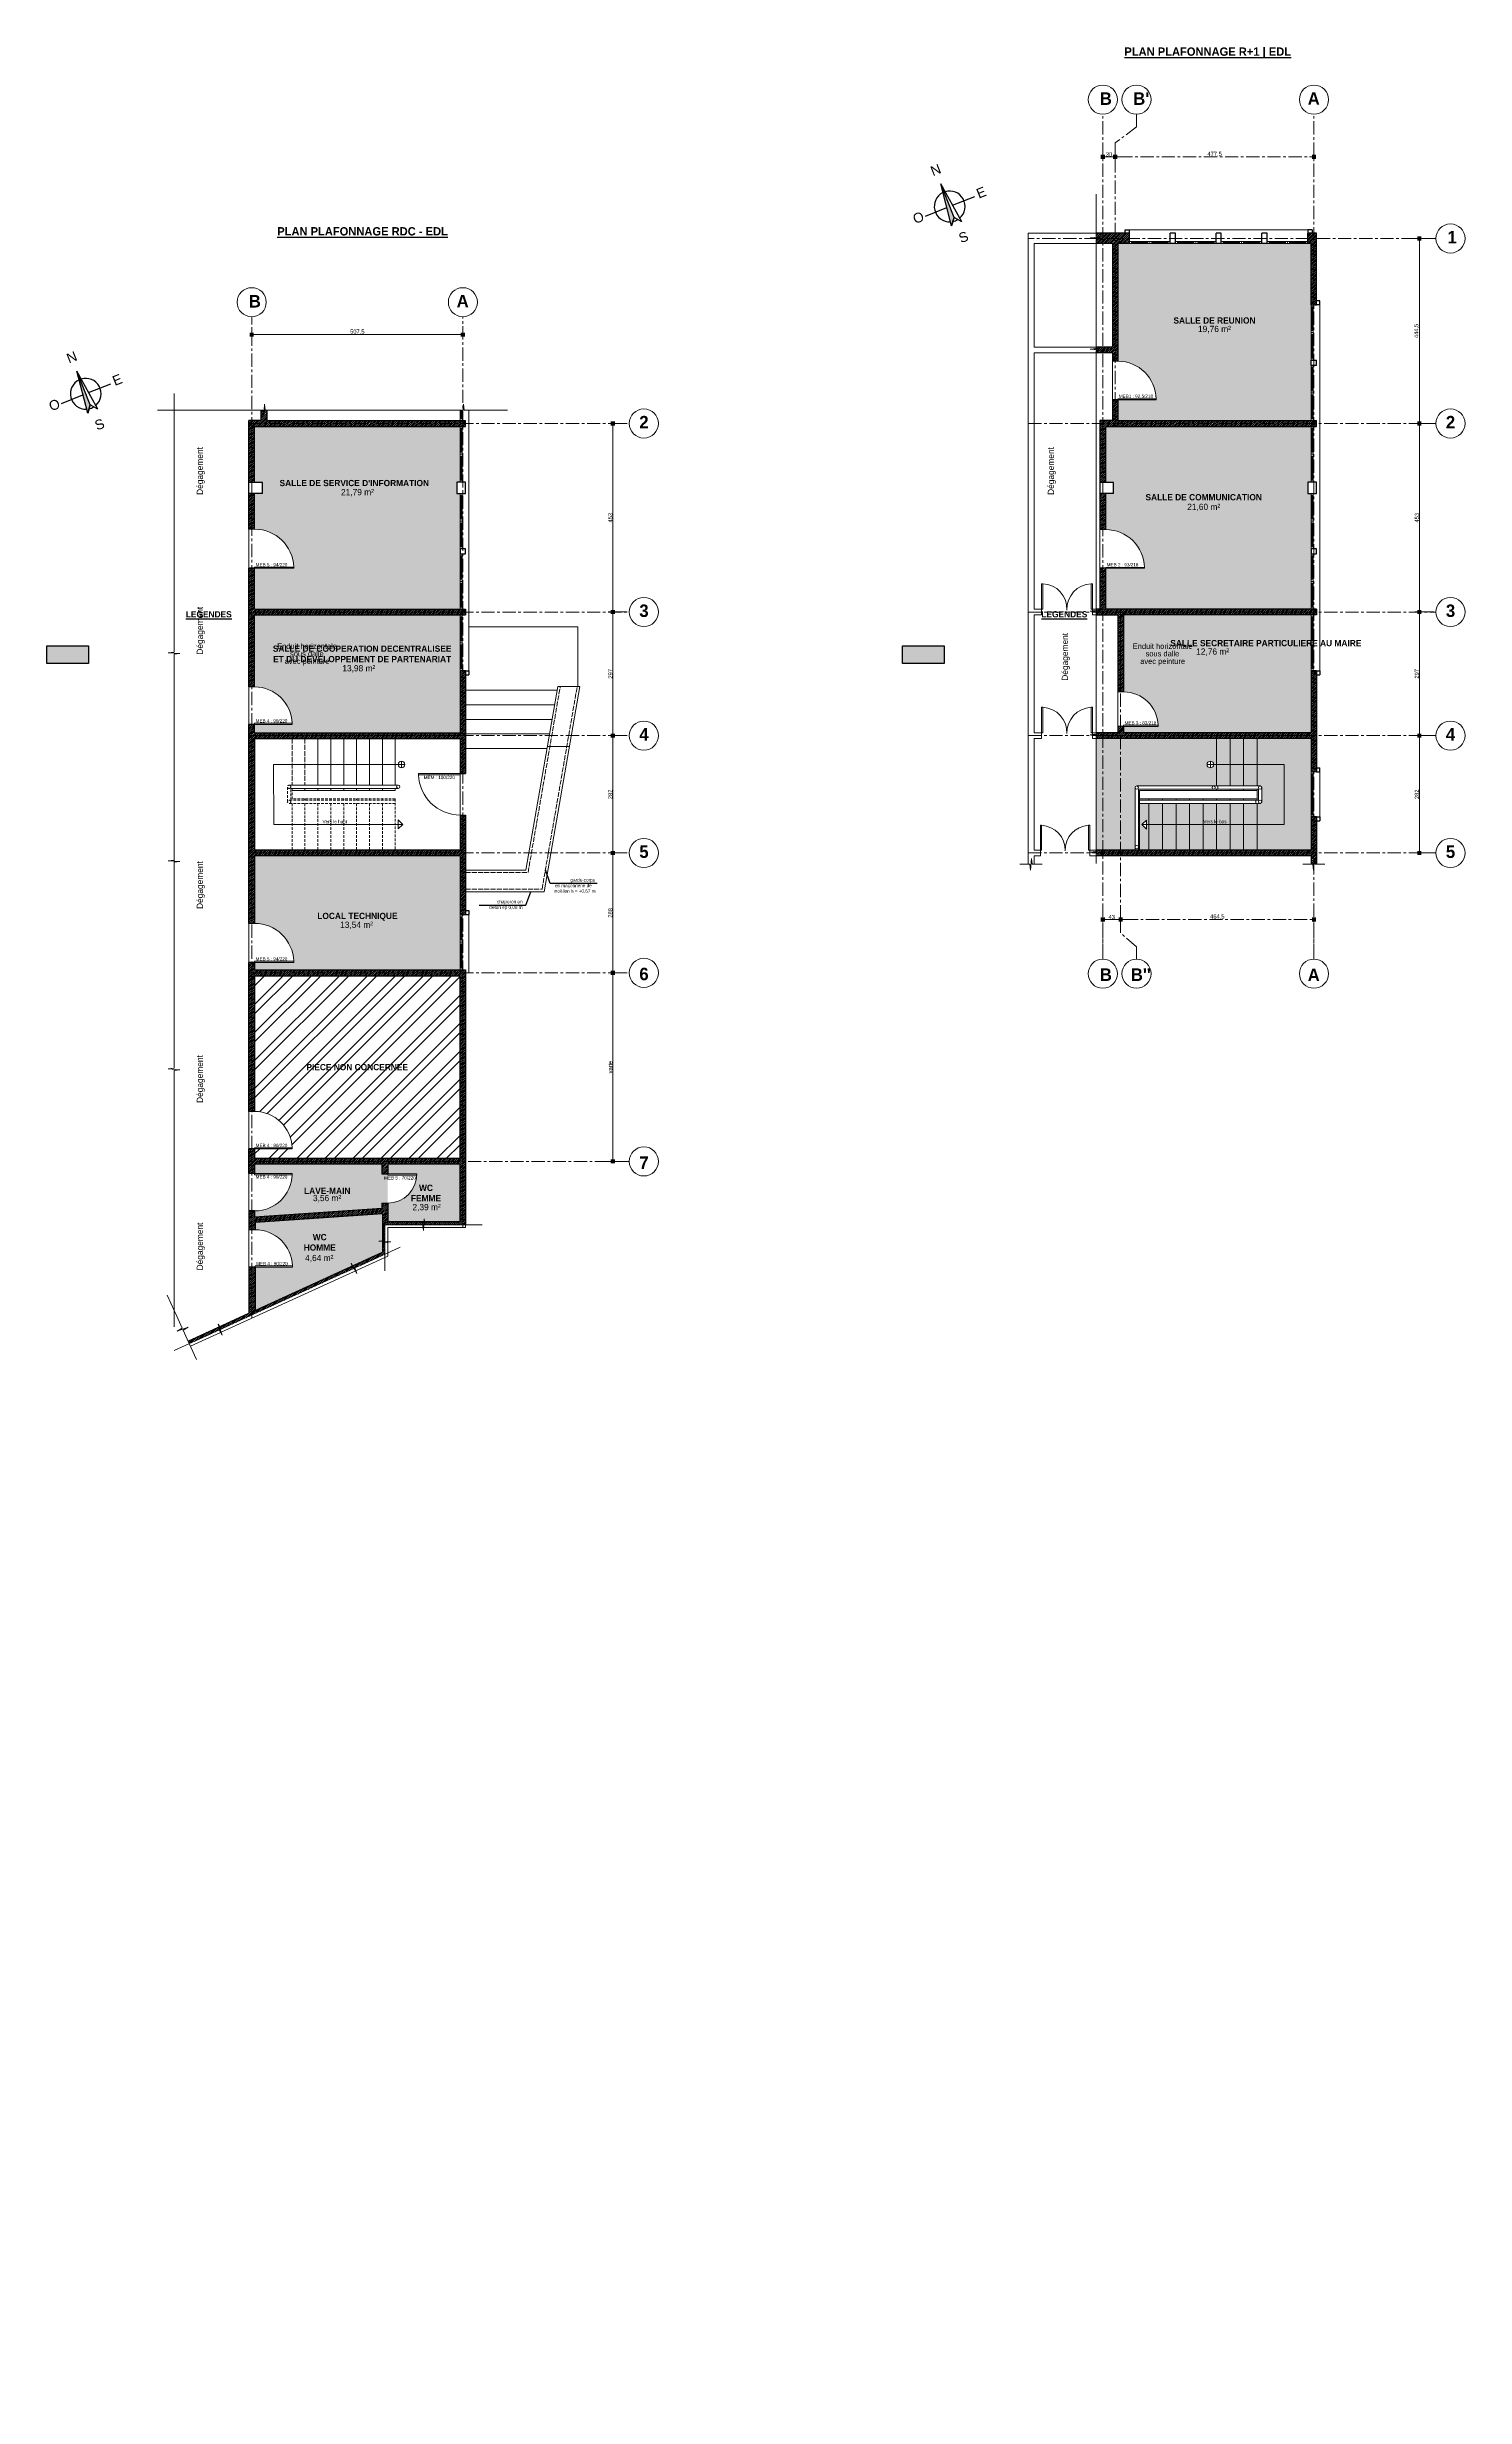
# Model space of a CAD drawing. Header units: centimetres. Extents: x -15293 to 11572, y -4790 to 2619.
# Drawn here: x -15293 to -11886, y -4104 to 1542 of the extents above; entities that cross this region are included whole.
import ezdxf

# ---------------------------------------------------------------- set-up
doc = ezdxf.new("R2010")
doc.units = ezdxf.units.CM
for name, pattern in [('ACAD_ISO02W100', [15, 12, -3]), ('Axe', [1093.611073, 529.166651, -211.666656, 141.111112, -211.666656]), ('CENTER', [50.8, 31.75, -6.35, 6.35, -6.35]), ('DASHED2', [9.525, 6.35, -3.175])]:
    doc.linetypes.add(name, pattern=pattern)
doc.layers.get('0').update_dxf_attribs({"lineweight": 0})
for name, color, linetype, lineweight in [('Escalier', 7, 'Continuous', 9), ('Mur', 7, 'Continuous', 30), ('Partie coupée', 7, 'Continuous', 30), ('Poteaux', 7, 'Continuous', 30), ('Symbole de rupture', 6, 'Continuous', 0), ('TSJ_MENUISERIE', 150, 'Continuous', 15), ('TSJ_MUR', 1, 'Continuous', 30), ('TSJ_VUE', 5, 'Continuous', 13)]:
    doc.layers.add(name, color=color, linetype=linetype, lineweight=lineweight)
for name, color, linetype in [('Fenêtre', 132, 'Continuous'), ('Garde corps métallique', 20, 'Continuous'), ('Hachure mur', 7, 'Continuous'), ('Ligne de foulée', 7, 'Continuous'), ('MArque de rupture', 7, 'Continuous'), ('Orientation', 7, 'Continuous'), ('TSJ_COTATION', 144, 'Continuous'), ('TSJ_LEGENDE', 6, 'Continuous'), ('TSJ_PLAFONNAGE', 110, 'Continuous'), ('TSJ_TEXTE', 6, 'Continuous')]:
    doc.layers.add(name, color=color, linetype=linetype)
for name, color, linetype, lineweight, true_color in [('Partie Non étudiée', 7, 'Continuous', 0, 0xa8a8a8), ('TSJ_AXE', 7, 'CENTER', 0, 0xb80000), ('TSJ_DEPOSE', 7, 'Continuous', 30, 0xff8a8a), ('TSJ_HACHURE', 7, 'Axe', 0, 0x969696)]:
    doc.layers.add(name, color=color, linetype=linetype, lineweight=lineweight, true_color=true_color)
doc.styles.add('Arial', font='arial.ttf')
doc.styles.get("Standard").update_dxf_attribs({"font": 'GOTHIC.TTF'})
doc.dimstyles.new('Axe cotation', dxfattribs={"dimtxt": 10, "dimasz": 10, "dimexe": 10.625, "dimexo": 5, "dimtad": 1, "dimtxsty": 'Standard', "dimblk": 'BOXFILLED', "dimcen": 8, "dimadec": 0, "dimazin": 0, "dimtfac": 1, "dimtmove": 0, "dimatfit": 3, "dimldrblk": 'BOXFILLED', "dimfxl": 1, "dimlwd": 9, "dimlwe": 9, "dimarcsym": 0})

msp = doc.modelspace()

# ---------------------------------------------------------------- texts
at = {"layer": 'Orientation', "transparency": 33554687, "char_height": 23.503, "attachment_point": 1, "rotation": 21.734131, "style": 'Arial'}
for s, insert in [('N', (-13173.011, 1253.708)), ('E', (-13062.779, 1199.762)), ('O', (-13215.585, 1138.848)), ('S', (-13105.436, 1092.637)), ('N', (-15249.205, 803.708)), ('E', (-15138.973, 749.762)), ('O', (-15291.778, 688.848)), ('S', (-15181.63, 642.637))]:
    msp.add_mtext_dynamic_manual_height_columns(s, width=26.39183, gutter_width=819.722, heights=[0], dxfattribs=dict(at, insert=insert))
at = {"layer": 'Partie Non étudiée', "char_height": 15, "attachment_point": 5, "rotation": 90}
for insert in [(-12878.654, 523.752), (-12844.976, 77.32)]:
    msp.add_mtext_dynamic_manual_height_columns('Dégagement', width=479.47189, gutter_width=12.5, heights=[2.167], dxfattribs=dict(at, insert=insert))
at = {"layer": 'TSJ_AXE', "char_height": 30}
for s, insert, attachment_point in [('{\\fCentury Gothic|b1|i0|c0|p34;B}', (-12763.267, 1433.417), 1), ("{\\fCentury Gothic|b1|i0|c0|p34;B'}", (-12682.966, 1433.417), 1), ('{\\fCentury Gothic|b1|i0|c0|p34;A}', (-12263.743, 1433.796), 1), ('{\\fCentury Gothic|b1|i0|c0|p34;1}', (-11927.801, 1100.596), 1), ('{\\fCentury Gothic|b1|i0|c0|p34;B}', (-14808.461, 946.576), 1), ('{\\fCentury Gothic|b1|i0|c0|p34;A}', (-14308.937, 946.955), 1), ('{\\fCentury Gothic|b1|i0|c0|p34;2}', (-13869.931, 656.096), 1), ('{\\fCentury Gothic|b1|i0|c0|p34;2}', (-11931.615, 656.096), 1), ('{\\fCentury Gothic|b1|i0|c0|p34;3}', (-13869.931, 203.096), 1), ('{\\fCentury Gothic|b1|i0|c0|p34;3}', (-11931.615, 203.096), 1), ('{\\fCentury Gothic|b1|i0|c0|p34;4}', (-13869.931, -93.904), 1), ('{\\fCentury Gothic|b1|i0|c0|p34;4}', (-11931.615, -93.904), 1), ('{\\fCentury Gothic|b1|i0|c0|p34;5}', (-13869.931, -375.904), 1), ('{\\fCentury Gothic|b1|i0|c0|p34;5}', (-11931.615, -375.904), 1), ('{\\fCentury Gothic|b1|i0|c0|p34;6}', (-13869.931, -700.118), 7), ('{\\fCentury Gothic|b1|i0|c0|p34;B}', (-12763.267, -701.373), 7), ("{\\fCentury Gothic|b1|i0|c0|p34;B''}", (-12688.758, -701.373), 7), ('{\\fCentury Gothic|b1|i0|c0|p34;A}', (-12263.743, -701.752), 7), ('{\\fCentury Gothic|b1|i0|c0|p34;7}', (-13869.931, -1153.118), 7)]:
    msp.add_mtext_dynamic_manual_height_columns(s, width=43.00473, gutter_width=12.5, heights=[0], dxfattribs=dict(at, insert=insert, attachment_point=attachment_point))
at = {"layer": 'TSJ_COTATION', "char_height": 8}
for s, insert, attachment_point in [('\\pi40,t32;chaperon en béton ép 0,08 m', (-14150.473, -507.004), 3), ('\\pi40.575,t32.575;garde-corps \\P\\pi3.3836,t35.384;en maçonnerie de \\P\\pi0.1504,t32.15;moëllon h = +0,67 m', (-14076.058, -454.849), 1)]:
    msp.add_mtext_dynamic_manual_height_columns(s, width=106.9004, gutter_width=12.5, heights=[0], dxfattribs=dict(at, insert=insert, attachment_point=attachment_point))
at = {"layer": 'TSJ_LEGENDE', "attachment_point": 5}
for s, width, insert, char_height in [('{\\fCentury Gothic|b1|i0|c0|p34;\\LLEGENDES}', 648.07135, (-14904.635, 179.368), 15), ('{\\fCentury Gothic|b1|i0|c0|p34;\\LLEGENDES}', 648.07135, (-12848.58, 179.368), 15), ('Enduit horizontale ', 1026.80158, (-14668.289, 102.794), 13), ('avec peinture', 1026.80158, (-14668.289, 64.754), 13), ('sous dalle', 1026.80158, (-14668.832, 84.834), 13), ('Enduit horizontale ', 1026.80158, (-12612.234, 102.794), 13), ('avec peinture', 1026.80158, (-12612.234, 64.754), 13), ('sous dalle', 1026.80158, (-12612.777, 84.834), 13), ('{\\fCentury Gothic|b1|i0|c0|p34;PIECE NON CONCERNEE}', 357.33725, (-14547.874, -908.511), 15)]:
    msp.add_mtext_dynamic_manual_height_columns(s, width=width, gutter_width=12.5, heights=[2.167], dxfattribs=dict(at, insert=insert, char_height=char_height))
at = {"layer": 'TSJ_TEXTE'}
for s, width, heights, insert, char_height, attachment_point in [('{\\fCentury Gothic|b1|i0|c0|p34;\\LPLAN PLAFONNAGE R+1 | EDL}', 787.04729, [2.167], (-12503.943, 1528.15), 20, 5), ('{\\fCentury Gothic|b1|i0|c0|p34;\\LPLAN PLAFONNAGE RDC - EDL}', 629.80124, [2.167], (-14535.036, 1099.48), 20, 5), ('{\\fCentury Gothic|b1|i0|c0|p34;SALLE DE REUNION}', 210.39385, [2.167], (-12487.68, 885.296), 15, 5), ('19,76 m²', 210.39385, [2.167], (-12487.68, 863.644), 15, 5), ('MEB1 : 92,5/218 ', 106.9004, [0], (-12717.661, 707.465), 8, 1), ("{\\fCentury Gothic|b1|i0|c0|p34;SALLE DE SERVICE D'INFORMATION}", 342.222, [2.167], (-14554.828, 494.752), 15, 5), ('21,79 m²', 210.39385, [2.167], (-14547.196, 471.722), 15, 5), ('{\\fCentury Gothic|b1|i0|c0|p34;SALLE DE COMMUNICATION}', 569.05307, [2.167], (-12513.618, 460.66), 15, 5), ('21,60 m²', 210.39385, [2.167], (-12513.618, 436.169), 15, 5), ('MEB 5 : 94/220 ', 106.9004, [0], (-14791.855, 302.465), 8, 1), ('MEB 2 : 93/218 ', 106.9004, [0], (-12746.661, 302.465), 8, 1), ('{\\fCentury Gothic|b1|i0|c0|p34;SALLE SECRETAIRE PARTICULIERE AU MAIRE}', 648.07135, [2.167], (-12364.348, 110.208), 15, 5), ('{\\fCentury Gothic|b1|i0|c0|p34;SALLE DE COOPERATION DECENTRALISEE \\PET DU DEVELOPPEMENT DE PARTENARIAT}', 1029.78165, [75.178], (-14536.011, 84.29), 15, 5), ('13,98 m²', 210.39385, [2.167], (-14544.011, 48.493), 15, 5), ('12,76 m²', 210.39385, [2.167], (-12492.218, 88.557), 15, 5), ('MEB 4 : 90/220 ', 106.9004, [0], (-14791.855, -72.535), 8, 1), ('MEB 3 : 83/218 ', 106.9004, [0], (-12703.661, -77.535), 8, 1), ('MEM : 100/220 ', 106.9004, [0], (-14313.054, -208.539), 8, 3), ('Vers le haut', 106.9004, [0], (-14631.173, -314.735), 8, 1), ('Vers le bas', 106.9004, [0], (-12514.261, -314.516), 8, 1), ('{\\fCentury Gothic|b1|i0|c0|p34;LOCAL TECHNIQUE}', 357.33725, [2.167], (-14547.374, -547.339), 15, 5), ('13,54 m²', 210.39385, [2.167], (-14549.374, -567.823), 15, 5), ('MEB 5 : 94/220 ', 106.9004, [0], (-14791.855, -644.535), 8, 1), ('MEB 4 : 90/220 ', 106.9004, [0], (-14791.855, -1092.535), 8, 1), ('MEB 4 : 90/220 ', 106.9004, [0], (-14791.855, -1176.487), 8, 7), ('MEB 5 : 70/220 ', 106.9004, [0], (-14483.286, -1178.593), 8, 7), ('{\\fCentury Gothic|b1|i0|c0|p34;LAVE-MAIN}', 357.33725, [53.824], (-14619.881, -1205.601), 15, 5), ('3,56 m²', 210.39385, [2.167], (-14620.211, -1224.358), 15, 5), ('{\\fCentury Gothic|b1|i0|c0|p34;WC^JFEMME}', 357.33725, [53.824], (-14382.571, -1211.021), 15, 5), ('2,39 m²', 210.39385, [2.167], (-14381.104, -1246.202), 15, 5), ('{\\fCentury Gothic|b1|i0|c0|p34;WC\\PHOMME}', 357.33725, [48.547], (-14637.958, -1329.575), 15, 5), ('MEB 4 : 90/220 ', 106.9004, [0], (-14790.964, -1376.535), 8, 1), ('4,64 m²', 210.39385, [2.167], (-14639.131, -1368.415), 15, 5)]:
    msp.add_mtext_dynamic_manual_height_columns(s, width=width, gutter_width=12.5, heights=heights, dxfattribs=dict(at, insert=insert, char_height=char_height, attachment_point=attachment_point))
at = {"layer": 'TSJ_TEXTE', "char_height": 15, "attachment_point": 5, "rotation": 90}
for insert in [(-14923.847, 523.752), (-14923.847, 139.985), (-14923.847, -471.026), (-14923.847, -937.108), (-14923.847, -1339.389)]:
    msp.add_mtext_dynamic_manual_height_columns('Dégagement', width=479.47189, gutter_width=12.5, heights=[2.167], dxfattribs=dict(at, insert=insert))

# ---------------------------------------------------------------- blocks, each defined once
blk = doc.blocks.new('Marque de rupture')
at = {"layer": 'Symbole de rupture', "lineweight": 20}
for p, q in [((0, -3.6), (0, 20.4)), ((0, -3.6), (-14.1, -5.1)), ((14.1, -7.1), (-14.1, -5.1)), ((0, -8.6), (14.1, -7.1)), ((0, -8.6), (0, -32.6))]:
    blk.add_line(p, q, dxfattribs=at)
blk = doc.blocks.new('_BoxFilled')
at = {"color": 0, "linetype": 'ByBlock', "lineweight": -2}
blk.add_line((-0.5, 0), (-1, 0), dxfattribs=at)
at = {"color": 0, "linetype": 'ByBlock'}
blk.add_solid([(-0.5, 0.5), (0.5, 0.5), (-0.5, -0.5), (0.5, -0.5)], dxfattribs=at)
blk = doc.blocks.new('*D443')
at = {"layer": 'Defpoints', "color": 0, "linetype": 'ByBlock', "transparency": 16777216}
for p in [(-11955.7, 1082.5), (-11995.4, 638), (-11955.7, 638)]:
    blk.add_point(p, dxfattribs=at)
at = {"layer": 'TSJ_AXE', "color": 0, "linetype": 'ByBlock', "lineweight": 9, "transparency": 16777216}
for p, q in [((-11960.7, 1082.5), (-12006, 1082.5)), ((-11995.4, 1072.5), (-11995.4, 648)), ((-11960.7, 638), (-12006, 638))]:
    blk.add_line(p, q, dxfattribs=at)
at = {"layer": 'TSJ_AXE', "color": 0, "linetype": 'ByBlock', "lineweight": 9, "transparency": 16777216, "xscale": 10, "yscale": 10, "zscale": 10}
for p, rotation in [((-11995.4, 1082.5), 90), ((-11995.4, 638), 270)]:
    blk.add_blockref('_BoxFilled', p, dxfattribs=dict(at, rotation=rotation))
at = {"layer": 'TSJ_AXE', "color": 0, "linetype": 'ByBlock', "transparency": 16777216, "insert": (-12001.8, 860.2), "char_height": 10, "attachment_point": 5, "rotation": 90}
blk.add_mtext('444,5', dxfattribs=at)
blk = doc.blocks.new('*D444')
at = {"layer": 'Defpoints', "color": 0, "linetype": 'ByBlock', "transparency": 16777216}
for p in [(-11955.7, 638), (-11995.4, 185), (-11955.7, 185)]:
    blk.add_point(p, dxfattribs=at)
at = {"layer": 'TSJ_AXE', "color": 0, "linetype": 'ByBlock', "lineweight": 9, "transparency": 16777216}
for p, q in [((-11960.7, 638), (-12006, 638)), ((-11995.4, 628), (-11995.4, 195)), ((-11960.7, 185), (-12006, 185))]:
    blk.add_line(p, q, dxfattribs=at)
at = {"layer": 'TSJ_AXE', "color": 0, "linetype": 'ByBlock', "lineweight": 9, "transparency": 16777216, "xscale": 10, "yscale": 10, "zscale": 10}
for p, rotation in [((-11995.4, 638), 90), ((-11995.4, 185), 270)]:
    blk.add_blockref('_BoxFilled', p, dxfattribs=dict(at, rotation=rotation))
at = {"layer": 'TSJ_AXE', "color": 0, "linetype": 'ByBlock', "transparency": 16777216, "insert": (-12001.3, 411.5), "char_height": 10, "attachment_point": 5, "rotation": 90}
blk.add_mtext('453', dxfattribs=at)
blk = doc.blocks.new('*D445')
at = {"layer": 'Defpoints', "color": 0, "linetype": 'ByBlock', "transparency": 16777216}
for p in [(-11955.7, 185), (-11995.4, -112), (-11955.7, -112)]:
    blk.add_point(p, dxfattribs=at)
at = {"layer": 'TSJ_AXE', "color": 0, "linetype": 'ByBlock', "lineweight": 9, "transparency": 16777216}
for p, q in [((-11960.7, 185), (-12006, 185)), ((-11995.4, 175), (-11995.4, -102)), ((-11960.7, -112), (-12006, -112))]:
    blk.add_line(p, q, dxfattribs=at)
at = {"layer": 'TSJ_AXE', "color": 0, "linetype": 'ByBlock', "lineweight": 9, "transparency": 16777216, "xscale": 10, "yscale": 10, "zscale": 10}
for p, rotation in [((-11995.4, 185), 90), ((-11995.4, -112), 270)]:
    blk.add_blockref('_BoxFilled', p, dxfattribs=dict(at, rotation=rotation))
at = {"layer": 'TSJ_AXE', "color": 0, "linetype": 'ByBlock', "transparency": 16777216, "insert": (-12001.3, 36.5), "char_height": 10, "attachment_point": 5, "rotation": 90}
blk.add_mtext('297', dxfattribs=at)
blk = doc.blocks.new('*D446')
at = {"layer": 'Defpoints', "color": 0, "linetype": 'ByBlock', "transparency": 16777216}
for p in [(-11955.7, -112), (-11995.4, -394), (-11955.7, -394)]:
    blk.add_point(p, dxfattribs=at)
at = {"layer": 'TSJ_AXE', "color": 0, "linetype": 'ByBlock', "lineweight": 9, "transparency": 16777216}
for p, q in [((-11960.7, -112), (-12006, -112)), ((-11995.4, -122), (-11995.4, -384)), ((-11960.7, -394), (-12006, -394))]:
    blk.add_line(p, q, dxfattribs=at)
at = {"layer": 'TSJ_AXE', "color": 0, "linetype": 'ByBlock', "lineweight": 9, "transparency": 16777216, "xscale": 10, "yscale": 10, "zscale": 10}
for p, rotation in [((-11995.4, -112), 90), ((-11995.4, -394), 270)]:
    blk.add_blockref('_BoxFilled', p, dxfattribs=dict(at, rotation=rotation))
at = {"layer": 'TSJ_AXE', "color": 0, "linetype": 'ByBlock', "transparency": 16777216, "insert": (-12001.3, -253), "char_height": 10, "attachment_point": 5, "rotation": 90}
blk.add_mtext('282', dxfattribs=at)
blk = doc.blocks.new('*D437')
at = {"layer": 'Defpoints', "color": 0, "linetype": 'ByBlock', "transparency": 16777216}
for p in [(-14801.4, 851.4), (-14293.9, 851.4), (-14293.9, 851.4)]:
    blk.add_point(p, dxfattribs=at)
at = {"layer": 'TSJ_AXE', "color": 0, "linetype": 'ByBlock', "lineweight": 9, "transparency": 16777216}
for p, q in [((-14801.4, 856.4), (-14801.4, 862)), ((-14791.4, 851.4), (-14303.9, 851.4)), ((-14293.9, 846.4), (-14293.9, 840.8))]:
    blk.add_line(p, q, dxfattribs=at)
at = {"layer": 'TSJ_AXE', "color": 0, "linetype": 'ByBlock', "lineweight": 9, "transparency": 16777216, "xscale": 10, "yscale": 10, "zscale": 10, "rotation": 180}
blk.add_blockref('_BoxFilled', (-14801.4, 851.4), dxfattribs=at)
at = {"layer": 'TSJ_AXE', "color": 0, "linetype": 'ByBlock', "lineweight": 9, "transparency": 16777216, "xscale": 10, "yscale": 10, "zscale": 10}
blk.add_blockref('_BoxFilled', (-14293.9, 851.4), dxfattribs=at)
at = {"layer": 'TSJ_AXE', "color": 0, "linetype": 'ByBlock', "transparency": 16777216, "insert": (-14547.6, 857.8), "char_height": 10, "attachment_point": 5}
blk.add_mtext('507,5', dxfattribs=at)
blk = doc.blocks.new('*D438')
at = {"layer": 'Defpoints', "color": 0, "linetype": 'ByBlock', "transparency": 16777216}
for p in [(-13894, 638), (-13933.7, 185), (-13894, 185)]:
    blk.add_point(p, dxfattribs=at)
at = {"layer": 'TSJ_AXE', "color": 0, "linetype": 'ByBlock', "lineweight": 9, "transparency": 16777216}
for p, q in [((-13899, 638), (-13944.4, 638)), ((-13933.7, 628), (-13933.7, 195)), ((-13899, 185), (-13944.4, 185))]:
    blk.add_line(p, q, dxfattribs=at)
at = {"layer": 'TSJ_AXE', "color": 0, "linetype": 'ByBlock', "lineweight": 9, "transparency": 16777216, "xscale": 10, "yscale": 10, "zscale": 10}
for p, rotation in [((-13933.7, 638), 90), ((-13933.7, 185), 270)]:
    blk.add_blockref('_BoxFilled', p, dxfattribs=dict(at, rotation=rotation))
at = {"layer": 'TSJ_AXE', "color": 0, "linetype": 'ByBlock', "transparency": 16777216, "insert": (-13939.6, 411.5), "char_height": 10, "attachment_point": 5, "rotation": 90}
blk.add_mtext('453', dxfattribs=at)
blk = doc.blocks.new('*D439')
at = {"layer": 'Defpoints', "color": 0, "linetype": 'ByBlock', "transparency": 16777216}
for p in [(-13894, 185), (-13933.7, -112), (-13894, -112)]:
    blk.add_point(p, dxfattribs=at)
at = {"layer": 'TSJ_AXE', "color": 0, "linetype": 'ByBlock', "lineweight": 9, "transparency": 16777216}
for p, q in [((-13899, 185), (-13944.4, 185)), ((-13933.7, 175), (-13933.7, -102)), ((-13899, -112), (-13944.4, -112))]:
    blk.add_line(p, q, dxfattribs=at)
at = {"layer": 'TSJ_AXE', "color": 0, "linetype": 'ByBlock', "lineweight": 9, "transparency": 16777216, "xscale": 10, "yscale": 10, "zscale": 10}
for p, rotation in [((-13933.7, 185), 90), ((-13933.7, -112), 270)]:
    blk.add_blockref('_BoxFilled', p, dxfattribs=dict(at, rotation=rotation))
at = {"layer": 'TSJ_AXE', "color": 0, "linetype": 'ByBlock', "transparency": 16777216, "insert": (-13939.6, 36.5), "char_height": 10, "attachment_point": 5, "rotation": 90}
blk.add_mtext('297', dxfattribs=at)
blk = doc.blocks.new('*D440')
at = {"layer": 'Defpoints', "color": 0, "linetype": 'ByBlock', "transparency": 16777216}
for p in [(-13894, -112), (-13933.7, -394), (-13894, -394)]:
    blk.add_point(p, dxfattribs=at)
at = {"layer": 'TSJ_AXE', "color": 0, "linetype": 'ByBlock', "lineweight": 9, "transparency": 16777216}
for p, q in [((-13899, -112), (-13944.4, -112)), ((-13933.7, -122), (-13933.7, -384)), ((-13899, -394), (-13944.4, -394))]:
    blk.add_line(p, q, dxfattribs=at)
at = {"layer": 'TSJ_AXE', "color": 0, "linetype": 'ByBlock', "lineweight": 9, "transparency": 16777216, "xscale": 10, "yscale": 10, "zscale": 10}
for p, rotation in [((-13933.7, -112), 90), ((-13933.7, -394), 270)]:
    blk.add_blockref('_BoxFilled', p, dxfattribs=dict(at, rotation=rotation))
at = {"layer": 'TSJ_AXE', "color": 0, "linetype": 'ByBlock', "transparency": 16777216, "insert": (-13939.6, -253), "char_height": 10, "attachment_point": 5, "rotation": 90}
blk.add_mtext('282', dxfattribs=at)
blk = doc.blocks.new('*D447')
at = {"layer": 'Defpoints', "color": 0, "linetype": 'ByBlock', "transparency": 16777216}
for p in [(-13894, -394), (-13933.7, -682), (-13894, -682)]:
    blk.add_point(p, dxfattribs=at)
at = {"layer": 'TSJ_AXE', "color": 0, "linetype": 'ByBlock', "lineweight": 9, "transparency": 16777216}
for p, q in [((-13899, -394), (-13944.4, -394)), ((-13933.7, -404), (-13933.7, -672)), ((-13899, -682), (-13944.4, -682))]:
    blk.add_line(p, q, dxfattribs=at)
at = {"layer": 'TSJ_AXE', "color": 0, "linetype": 'ByBlock', "lineweight": 9, "transparency": 16777216, "xscale": 10, "yscale": 10, "zscale": 10}
for p, rotation in [((-13933.7, -394), 90), ((-13933.7, -682), 270)]:
    blk.add_blockref('_BoxFilled', p, dxfattribs=dict(at, rotation=rotation))
at = {"layer": 'TSJ_AXE', "color": 0, "linetype": 'ByBlock', "transparency": 16777216, "insert": (-13939.6, -538), "char_height": 10, "attachment_point": 5, "rotation": 90}
blk.add_mtext('288', dxfattribs=at)
blk = doc.blocks.new('*D448')
at = {"layer": 'Defpoints', "color": 0, "linetype": 'ByBlock', "transparency": 16777216}
for p in [(-13894, -682), (-13933.7, -1135), (-13894, -1135)]:
    blk.add_point(p, dxfattribs=at)
at = {"layer": 'TSJ_AXE', "color": 0, "linetype": 'ByBlock', "lineweight": 9, "transparency": 16777216}
for p, q in [((-13899, -682), (-13944.4, -682)), ((-13933.7, -692), (-13933.7, -1125)), ((-13899, -1135), (-13944.4, -1135))]:
    blk.add_line(p, q, dxfattribs=at)
at = {"layer": 'TSJ_AXE', "color": 0, "linetype": 'ByBlock', "lineweight": 9, "transparency": 16777216, "xscale": 10, "yscale": 10, "zscale": 10}
for p, rotation in [((-13933.7, -682), 90), ((-13933.7, -1135), 270)]:
    blk.add_blockref('_BoxFilled', p, dxfattribs=dict(at, rotation=rotation))
at = {"layer": 'TSJ_AXE', "color": 0, "linetype": 'ByBlock', "transparency": 16777216, "insert": (-13939.7, -908.5), "char_height": 10, "attachment_point": 5, "rotation": 90}
blk.add_mtext('varie', dxfattribs=at)
blk = doc.blocks.new('*D441')
at = {"layer": 'Defpoints', "color": 0, "transparency": 16777216}
for p in [(-12756.2, 1368.8), (-12726.2, 1299.6), (-12756.2, 1278.6)]:
    blk.add_point(p, dxfattribs=at)
at = {"layer": 'TSJ_AXE', "color": 0, "lineweight": 9, "transparency": 16777216}
for p, q in [((-12756.2, 1363.8), (-12756.2, 1268)), ((-12736.2, 1278.6), (-12746.2, 1278.6)), ((-12726.2, 1294.6), (-12726.2, 1268))]:
    blk.add_line(p, q, dxfattribs=at)
at = {"layer": 'TSJ_AXE', "color": 0, "lineweight": 9, "transparency": 16777216, "xscale": 10, "yscale": 10, "zscale": 10, "rotation": 180}
blk.add_blockref('_BoxFilled', (-12756.2, 1278.6), dxfattribs=at)
at = {"layer": 'TSJ_AXE', "color": 0, "lineweight": 9, "transparency": 16777216, "xscale": 10, "yscale": 10, "zscale": 10}
blk.add_blockref('_BoxFilled', (-12726.2, 1278.6), dxfattribs=at)
at = {"layer": 'TSJ_AXE', "color": 0, "transparency": 16777216, "insert": (-12741.2, 1284.5), "char_height": 10, "attachment_point": 5}
blk.add_mtext('30', dxfattribs=at)
blk = doc.blocks.new('*D442')
at = {"layer": 'Defpoints', "color": 0, "transparency": 16777216}
for p in [(-12248.7, 1368.8), (-12726.2, 1299.6), (-12248.7, 1278.6)]:
    blk.add_point(p, dxfattribs=at)
at = {"layer": 'TSJ_AXE', "color": 0, "lineweight": 9, "transparency": 16777216}
for p, q in [((-12248.7, 1363.8), (-12248.7, 1268)), ((-12726.2, 1294.6), (-12726.2, 1268)), ((-12716.2, 1278.6), (-12258.7, 1278.6))]:
    blk.add_line(p, q, dxfattribs=at)
at = {"layer": 'TSJ_AXE', "color": 0, "lineweight": 9, "transparency": 16777216, "xscale": 10, "yscale": 10, "zscale": 10, "rotation": 180}
blk.add_blockref('_BoxFilled', (-12726.2, 1278.6), dxfattribs=at)
at = {"layer": 'TSJ_AXE', "color": 0, "lineweight": 9, "transparency": 16777216, "xscale": 10, "yscale": 10, "zscale": 10}
blk.add_blockref('_BoxFilled', (-12248.7, 1278.6), dxfattribs=at)
at = {"layer": 'TSJ_AXE', "color": 0, "transparency": 16777216, "insert": (-12487.4, 1284.9), "char_height": 10, "attachment_point": 5}
blk.add_mtext('477,5', dxfattribs=at)
blk = doc.blocks.new('*D449')
at = {"layer": 'Defpoints', "color": 0, "transparency": 16777216}
for p in [(-12713.2, -553.7), (-12713.2, -586), (-12756.2, -649)]:
    blk.add_point(p, dxfattribs=at)
at = {"layer": 'TSJ_AXE', "color": 0, "lineweight": 9, "transparency": 16777216}
for p, q in [((-12756.2, -644), (-12756.2, -543.1)), ((-12746.2, -553.7), (-12723.2, -553.7)), ((-12713.2, -581), (-12713.2, -543.1))]:
    blk.add_line(p, q, dxfattribs=at)
at = {"layer": 'TSJ_AXE', "color": 0, "lineweight": 9, "transparency": 16777216, "xscale": 10, "yscale": 10, "zscale": 10, "rotation": 180}
blk.add_blockref('_BoxFilled', (-12756.2, -553.7), dxfattribs=at)
at = {"layer": 'TSJ_AXE', "color": 0, "lineweight": 9, "transparency": 16777216, "xscale": 10, "yscale": 10, "zscale": 10}
blk.add_blockref('_BoxFilled', (-12713.2, -553.7), dxfattribs=at)
at = {"layer": 'TSJ_AXE', "color": 0, "transparency": 16777216, "insert": (-12734.7, -547.8), "char_height": 10, "attachment_point": 5}
blk.add_mtext('43', dxfattribs=at)
blk = doc.blocks.new('*D450')
at = {"layer": 'Defpoints', "color": 0, "transparency": 16777216}
for p in [(-12248.7, -553.7), (-12713.2, -586), (-12248.7, -649)]:
    blk.add_point(p, dxfattribs=at)
at = {"layer": 'TSJ_AXE', "color": 0, "lineweight": 9, "transparency": 16777216}
for p, q in [((-12713.2, -581), (-12713.2, -543.1)), ((-12703.2, -553.7), (-12258.7, -553.7)), ((-12248.7, -644), (-12248.7, -543.1))]:
    blk.add_line(p, q, dxfattribs=at)
at = {"layer": 'TSJ_AXE', "color": 0, "lineweight": 9, "transparency": 16777216, "xscale": 10, "yscale": 10, "zscale": 10, "rotation": 180}
blk.add_blockref('_BoxFilled', (-12713.2, -553.7), dxfattribs=at)
at = {"layer": 'TSJ_AXE', "color": 0, "lineweight": 9, "transparency": 16777216, "xscale": 10, "yscale": 10, "zscale": 10}
blk.add_blockref('_BoxFilled', (-12248.7, -553.7), dxfattribs=at)
at = {"layer": 'TSJ_AXE', "color": 0, "transparency": 16777216, "insert": (-12480.9, -547.4), "char_height": 10, "attachment_point": 5}
blk.add_mtext('464,5', dxfattribs=at)

# ---------------------------------------------------------------- dimensions: what is measured, and where the dimension line sits
at = {"layer": 'TSJ_AXE'}
for base, p1, p2, picture, middle in [((-12756.18, 1278.597), (-12726.18, 1299.643), (-12756.18, 1368.809), '*D441', (-12741.18, 1284.474)), ((-12248.68, 1278.597), (-12726.18, 1299.643), (-12248.68, 1368.809), '*D442', (-12487.43, 1284.933)), ((-12713.18, -553.714), (-12756.18, -649.005), (-12713.18, -585.96), '*D449', (-12734.68, -547.837)), ((-12248.68, -553.714), (-12713.18, -585.96), (-12248.68, -649.005), '*D450', (-12480.93, -547.378))]:
    dim = msp.add_linear_dim(base=base, p1=p1, p2=p2, dimstyle='Axe cotation', dxfattribs=at)
    dim.commit()
    dim.dimension.update_dxf_attribs({"geometry": picture, "text_midpoint": middle})
at = {"layer": 'TSJ_AXE', "linetype": 'ByBlock'}
for base, p1, p2, picture, middle in [((-11995.416, 637.989), (-11955.664, 1082.489), (-11955.664, 637.989), '*D443', (-12001.752, 860.239)), ((-13933.733, 184.989), (-13893.98, 637.989), (-13893.98, 184.989), '*D438', (-13939.609, 411.489)), ((-11995.416, 184.989), (-11955.664, 637.989), (-11955.664, 184.989), '*D444', (-12001.293, 411.489)), ((-13933.733, -112.011), (-13893.98, 184.989), (-13893.98, -112.011), '*D439', (-13939.609, 36.489)), ((-11995.416, -112.011), (-11955.664, 184.989), (-11955.664, -112.011), '*D445', (-12001.293, 36.489)), ((-13933.733, -394.011), (-13893.98, -112.011), (-13893.98, -394.011), '*D440', (-13939.609, -253.011)), ((-11995.416, -394.011), (-11955.664, -112.011), (-11955.664, -394.011), '*D446', (-12001.293, -253.011)), ((-13933.733, -682.011), (-13893.98, -394.011), (-13893.98, -682.011), '*D447', (-13939.609, -538.011))]:
    dim = msp.add_linear_dim(base=base, p1=p1, p2=p2, angle=90, dimstyle='Axe cotation', dxfattribs=at)
    dim.commit()
    dim.dimension.update_dxf_attribs({"geometry": picture, "text_midpoint": middle})
dim = msp.add_linear_dim(base=(-14293.874, 851.424), p1=(-14801.374, 851.424), p2=(-14293.874, 851.424), dimstyle='Axe cotation', dxfattribs=at)
dim.commit()
dim.dimension.update_dxf_attribs({"geometry": '*D437', "text_midpoint": (-14547.624, 857.759)})
dim = msp.add_linear_dim(base=(-13933.733, -1135.011), p1=(-13893.98, -682.011), p2=(-13893.98, -1135.011), angle=90, text='varie', dimstyle='Axe cotation', dxfattribs=at)
dim.commit()
dim.dimension.update_dxf_attribs({"geometry": '*D448', "text_midpoint": (-13939.674, -908.511)})

# ---------------------------------------------------------------- hatches: boundary and pattern name
at = {"true_color": 0xc7c8ca}
h = msp.add_hatch(color=9, dxfattribs=at)
h.dxf.hatch_style = 1
h.paths.add_polyline_path([(-13116.09, 1123.292, -0.04028833), (-13121.984, 1122.473), (-13119.368, 1112.388)])
h.paths.add_polyline_path([(-13113.315, 1132.521), (-13124.04, 1159.426), (-13130.863, 1156.706), (-13121.984, 1122.473, 0.04028833), (-13116.09, 1123.292)])
h.paths.add_polyline_path([(-13137.736, 1193.783, 0.01818794), (-13140.199, 1192.701), (-13130.863, 1156.706), (-13124.04, 1159.426)])
h.paths.add_polyline_path([(-13145.589, 1213.482), (-13140.199, 1192.701, -0.01818794), (-13137.736, 1193.783)])
h = msp.add_hatch(color=9, dxfattribs=at)
h.dxf.hatch_style = 1
h.paths.add_polyline_path([(-15192.283, 673.292, -0.04028833), (-15198.178, 672.473), (-15195.562, 662.388)])
h.paths.add_polyline_path([(-15189.509, 682.521), (-15200.234, 709.426), (-15207.057, 706.706), (-15198.178, 672.473, 0.04028833), (-15192.283, 673.292)])
h.paths.add_polyline_path([(-15213.93, 743.783, 0.01818794), (-15216.393, 742.701), (-15207.057, 706.706), (-15200.234, 709.426)])
h.paths.add_polyline_path([(-15221.783, 763.482), (-15216.393, 742.701, -0.01818794), (-15213.93, 743.783)])
at = {"layer": 'Hachure mur', "lineweight": 0, "true_color": 0xc7c8ca}
h = msp.add_hatch(dxfattribs=at)
h.set_pattern_fill('ANSI31', color=9)
h.set_pattern_definition([(45, (-13295.5364, 0), (-2.245064, 2.245064), [])])
h.paths.add_polyline_path([(-14808.374, 644.989), (-14808.374, 496.489), (-14794.374, 496.489), (-14794.374, 630.989), (-14287.374, 630.989), (-14287.374, 644.989), (-14765.374, 644.989), (-14765.374, 669.989), (-14768.942, 669.989), (-14770.442, 684.131), (-14772.442, 655.847), (-14773.942, 669.989), (-14779.374, 669.989), (-14779.374, 644.989)])
h.paths.add_polyline_path([(-14808.374, 469.989), (-14808.374, 383.989), (-14794.374, 383.989), (-14794.374, 469.989)])
h.paths.add_polyline_path([(-14794.374, 289.989), (-14808.374, 289.989), (-14808.374, 4.989), (-14794.374, 4.989), (-14794.374, 177.989), (-14287.374, 177.989), (-14287.374, 191.989), (-14794.374, 191.989)])
h.paths.add_polyline_path([(-14300.374, 43.989), (-14300.374, -105.011), (-14794.374, -105.011), (-14794.374, -85.011), (-14808.374, -85.011), (-14808.374, -563.011), (-14794.374, -563.011), (-14794.374, -401.011), (-14300.374, -401.011), (-14300.374, -542.011), (-14287.374, -542.011), (-14287.374, -303.011), (-14300.374, -303.011), (-14300.374, -387.011), (-14794.374, -387.011), (-14794.374, -119.011), (-14300.374, -119.011), (-14300.374, -203.011), (-14287.374, -203.011), (-14287.374, 43.989)])
h.paths.add_polyline_path([(-14874.68, -1545.525), (-14879.604, -1532.382), (-14954.164, -1566.495), (-14951.25, -1572.859), (-14879.415, -1539.994), (-14875.828, -1546.05)])
h.paths.add_polyline_path([(-14557.799, -1392.849), (-14560.037, -1386.175), (-14793.484, -1492.981), (-14793.484, -1389.011), (-14808.374, -1389.011), (-14808.374, -1499.793), (-14878.456, -1531.857), (-14874.869, -1537.913)])
h.paths.add_polyline_path([(-14474.374, -1328.007), (-14487.484, -1327.08), (-14487.484, -1352.981), (-14558.888, -1385.65), (-14552.164, -1397.969), (-14551.016, -1397.443), (-14553.253, -1390.769), (-14481.414, -1357.902), (-14481.414, -1330.008), (-14474.374, -1329.262)])
h.paths.add_polyline_path([(-14388.369, -1294.011), (-14387.379, -1280.011), (-14474.374, -1280.011), (-14474.374, -1235.011), (-14488.374, -1235.011), (-14488.374, -1248.011), (-14794.374, -1269.011), (-14794.374, -1254.011), (-14808.374, -1254.011), (-14808.374, -1299.011), (-14793.484, -1299.011), (-14793.484, -1281.981), (-14487.484, -1260.981), (-14487.484, -1325.652), (-14481.418, -1325.009), (-14481.374, -1287.011), (-14390.374, -1287.011), (-14389.631, -1294.011)])
h.paths.add_polyline_path([(-14386.116, -1280.011), (-14385.374, -1287.011), (-14287.374, -1287.011), (-14287.374, -675.011), (-14794.374, -675.011), (-14794.374, -657.011), (-14808.374, -657.011), (-14808.374, -1015.011), (-14794.374, -1015.011), (-14794.374, -689.011), (-14301.374, -689.011), (-14301.374, -1128.011), (-14794.374, -1128.011), (-14794.374, -1105.011), (-14808.374, -1105.011), (-14808.374, -1164.011), (-14794.374, -1164.011), (-14794.374, -1142.011), (-14488.374, -1142.011), (-14488.374, -1165.011), (-14474.374, -1165.011), (-14474.374, -1142.011), (-14301.374, -1142.011), (-14301.374, -1280.011)])
at = {"layer": 'TSJ_HACHURE', "lineweight": 0, "true_color": 0xc7c8ca}
h = msp.add_hatch(dxfattribs=at)
h.set_pattern_fill('ANSI31', color=9)
h.set_pattern_definition([(45, (-12966.9354, 0), (-2.245064, 2.245064), [])])
h.paths.add_polyline_path([(-12733.18, 1069.989), (-12733.18, 821.489), (-12772.18, 821.489), (-12772.18, 817.921), (-12786.322, 816.421), (-12758.038, 814.421), (-12772.18, 812.921), (-12772.18, 807.489), (-12733.18, 807.489), (-12733.18, 787.489), (-12720.18, 787.489), (-12720.18, 1069.989), (-12692.18, 1069.989), (-12692.18, 1094.989), (-12772.18, 1094.989), (-12772.18, 1085.17), (-12786.322, 1083.67), (-12758.038, 1081.67), (-12772.18, 1080.17), (-12772.18, 1069.989)])
h.paths.add_polyline_path([(-12242.18, 1094.989), (-12263.18, 1094.989), (-12263.18, 1069.989), (-12255.18, 1069.989), (-12255.18, 922.989), (-12242.18, 922.989)])
h.paths.add_polyline_path([(-12242.18, 630.989), (-12242.18, 644.989), (-12720.18, 644.989), (-12720.18, 694.989), (-12733.18, 694.989), (-12733.18, 644.989), (-12763.18, 644.989), (-12763.18, 496.489), (-12749.18, 496.489), (-12749.18, 630.989)])
h.paths.add_polyline_path([(-12749.18, 469.989), (-12763.18, 469.989), (-12763.18, 382.989), (-12749.18, 382.989)])
h.paths.add_polyline_path([(-12749.18, 289.989), (-12763.18, 289.989), (-12763.18, 191.989), (-12772.18, 191.989), (-12772.18, 188.421), (-12781.18, 187.466), (-12781.18, 186.557), (-12758.038, 184.921), (-12772.18, 183.421), (-12772.18, 177.989), (-12720.18, 177.989), (-12720.18, -7.011), (-12706.18, -7.011), (-12706.18, 177.989), (-12242.18, 177.989), (-12242.18, 191.989), (-12749.18, 191.989)])
h.paths.add_polyline_path([(-12242.18, 43.989), (-12255.18, 43.989), (-12255.18, -105.011), (-12706.18, -105.011), (-12706.18, -90.011), (-12720.18, -90.011), (-12720.18, -105.011), (-12772.18, -105.011), (-12772.18, -108.579), (-12781.18, -109.534), (-12781.18, -110.443), (-12758.038, -112.079), (-12772.18, -113.579), (-12772.18, -119.011), (-12255.18, -119.011), (-12255.18, -199.011), (-12242.18, -199.011)])
h.paths.add_polyline_path([(-12242.18, -307.011), (-12255.18, -307.011), (-12255.18, -387.011), (-12772.18, -387.011), (-12772.18, -390.579), (-12786.322, -392.079), (-12758.038, -394.079), (-12772.18, -395.579), (-12772.18, -401.011), (-12255.18, -401.011), (-12255.18, -421.011), (-12251.18, -421.011), (-12249.68, -435.153), (-12247.68, -406.869), (-12246.18, -421.011), (-12242.18, -421.011)])
at = {"layer": 'TSJ_HACHURE', "true_color": 0xc7c8ca}
h = msp.add_hatch(dxfattribs=at)
h.set_pattern_fill('ANSI32', color=9, scale=5)
h.set_pattern_definition([(45, (-13295.536, 0), (-33.67596, 33.67596), []), (45, (-13273.086, 0), (-33.67596, 33.67596), [])])
h.paths.add_polyline_path([(-14399.977, -1128.011), (-14301.374, -1128.011), (-14301.374, -689.011), (-14399.977, -689.011)])
h.paths.add_polyline_path([(-14399.977, -689.011), (-14794.374, -689.011), (-14794.374, -1015.011, -0.40407836), (-14704.374, -1102.011), (-14704.374, -1105.011), (-14794.374, -1105.011), (-14794.374, -1128.011), (-14399.977, -1128.011)])
h.paths.add_polyline_path([(-14672.684, -4103.571), (-14423.818, -4103.571), (-14423.818, -4070.751), (-14672.684, -4070.751)], flags=24)
h.paths.add_polyline_path([(-14672.684, -924.36), (-14423.818, -924.36), (-14423.818, -891.541), (-14672.684, -891.541)], flags=24)
at = {"layer": 'TSJ_PLAFONNAGE'}
h = msp.add_hatch(dxfattribs=at)
h.set_pattern_fill('ANSI36', color=256, scale=3)
h.paths.add_polyline_path([(-14474.374, -1165.011), (-14488.374, -1165.011), (-14488.374, -1142.011), (-14794.374, -1142.011), (-14794.374, -1164.011), (-14704.374, -1164.011), (-14704.374, -1167.011, -0.40407836), (-14794.374, -1254.011), (-14794.374, -1269.011), (-14488.374, -1248.011), (-14488.374, -1235.011), (-14474.374, -1235.011), (-14474.374, -1168.011)])
h.paths.add_polyline_path([(-14560.037, -1386.175), (-14562.319, -1379.365), (-14558.888, -1385.65), (-14487.484, -1352.981), (-14487.484, -1327.08), (-14495.56, -1326.509), (-14487.484, -1325.652), (-14487.484, -1260.981), (-14793.484, -1281.981), (-14793.484, -1299.011, -0.40407836), (-14703.484, -1386.011), (-14703.484, -1389.011), (-14793.484, -1389.011), (-14793.484, -1492.981)])
h.paths.add_polyline_path([(-14301.374, -1142.011), (-14474.374, -1142.011), (-14474.374, -1165.011), (-14404.374, -1165.011), (-14404.374, -1168.011), (-14404.438, -1168.011, -0.40171217), (-14474.374, -1235.011), (-14474.374, -1280.011), (-14387.379, -1280.011), (-14386.874, -1272.869), (-14386.116, -1280.011), (-14301.374, -1280.011)])
h.paths.add_polyline_path([(-14300.374, -401.011), (-14794.374, -401.011), (-14794.374, -563.011, -0.40452533), (-14700.374, -654.011), (-14700.374, -657.011), (-14794.374, -657.011), (-14794.374, -675.011), (-14300.374, -675.011), (-14300.374, -670.011), (-14300.374, -542.011)])
h.paths.add_polyline_path([(-14300.374, 43.989), (-14300.374, 48.989), (-14300.374, 177.989), (-14794.374, 177.989), (-14794.374, 4.989, -0.40407836), (-14704.374, -82.011), (-14704.374, -85.011), (-14794.374, -85.011), (-14794.374, -105.011), (-14300.374, -105.011)])
h.paths.add_polyline_path([(-14300.374, 469.989), (-14308.374, 469.989), (-14308.374, 496.989), (-14300.374, 496.989), (-14300.374, 501.989), (-14300.374, 630.989), (-14794.374, 630.989), (-14794.374, 496.489), (-14775.374, 496.489), (-14775.374, 469.989), (-14794.374, 469.989), (-14794.374, 383.989, -0.40452533), (-14700.374, 292.989), (-14700.374, 289.989), (-14794.374, 289.989), (-14794.374, 191.989), (-14300.374, 191.989), (-14300.374, 196.989), (-14300.374, 324.989), (-14300.374, 336.989), (-14300.374, 341.989)])
h.paths.add_polyline_path([(-15193.502, 104.032), (-15293.371, 104.032), (-15293.371, 60.885), (-15193.502, 60.885)])
h.paths.add_polyline_path([(-12756.18, -119.011), (-12772.18, -119.011), (-12772.18, -137.579), (-12772.18, -387.011), (-12756.18, -387.011)])
h.paths.add_polyline_path([(-12713.18, -119.011), (-12756.18, -119.011), (-12756.18, -387.011), (-12713.18, -387.011)])
h.paths.add_polyline_path([(-12505.68, -181.511, -1), (-12489.68, -181.511), (-12482.68, -181.511), (-12482.68, -119.011), (-12713.18, -119.011), (-12713.18, -387.011), (-12678.68, -387.011), (-12678.68, -237.011, -0.41421356), (-12674.68, -233.011), (-12482.68, -233.011), (-12482.68, -181.511), (-12489.68, -181.511, -1)])
h.paths.add_polyline_path([(-12450.18, -119.011), (-12482.68, -119.011), (-12482.68, -181.511), (-12450.18, -181.511)])
h.paths.add_polyline_path([(-12417.68, -119.011), (-12450.18, -119.011), (-12450.18, -181.511), (-12417.68, -181.511)])
h.paths.add_polyline_path([(-12385.18, -119.011), (-12417.68, -119.011), (-12417.68, -181.511), (-12385.18, -181.511)])
h.paths.add_polyline_path([(-12450.18, -181.511), (-12482.68, -181.511), (-12482.68, -233.011), (-12450.18, -233.011)])
h.paths.add_polyline_path([(-12417.68, -181.511), (-12450.18, -181.511), (-12450.18, -233.011), (-12417.68, -233.011)])
h.paths.add_polyline_path([(-12385.18, -181.511), (-12417.68, -181.511), (-12417.68, -233.011), (-12385.18, -233.011)])
h.paths.add_polyline_path([(-12255.18, -119.011), (-12385.18, -119.011), (-12385.18, -181.511), (-12320.18, -181.511), (-12320.18, -325.593), (-12385.18, -325.593), (-12385.18, -387.011), (-12255.18, -387.011), (-12255.18, -307.011), (-12255.18, -302.011), (-12255.18, -199.011)])
h.paths.add_polyline_path([(-12320.18, -181.511), (-12385.18, -181.511), (-12385.18, -233.011), (-12378.18, -233.011, -0.41421356), (-12374.18, -237.011), (-12374.18, -271.011, -0.41421356), (-12378.18, -275.011), (-12385.18, -275.011), (-12385.18, -325.593), (-12320.18, -325.593)], flags=17)
h.paths.add_polyline_path([(-12385.18, -275.011), (-12417.68, -275.011), (-12417.68, -325.593), (-12385.18, -325.593)])
h.paths.add_polyline_path([(-12385.18, -325.593), (-12417.68, -325.593), (-12417.68, -387.011), (-12385.18, -387.011)])
h.paths.add_polyline_path([(-12417.68, -325.593), (-12450.18, -325.593), (-12450.18, -387.011), (-12417.68, -387.011)])
h.paths.add_polyline_path([(-12417.68, -275.011), (-12450.18, -275.011), (-12450.18, -325.593), (-12417.68, -325.593)])
h.paths.add_polyline_path([(-12450.18, -275.011), (-12482.68, -275.011), (-12482.68, -325.593), (-12450.18, -325.593)])
h.paths.add_polyline_path([(-12450.18, -325.593), (-12482.68, -325.593), (-12482.68, -387.011), (-12450.18, -387.011)])
h.paths.add_polyline_path([(-12482.68, -325.593), (-12515.18, -325.593), (-12515.18, -387.011), (-12482.68, -387.011)])
h.paths.add_polyline_path([(-12482.68, -275.011), (-12515.18, -275.011), (-12515.18, -325.593), (-12482.68, -325.593)], flags=17)
h.paths.add_polyline_path([(-12515.18, -275.011), (-12547.68, -275.011), (-12547.68, -325.593), (-12515.18, -325.593)], flags=17)
h.paths.add_polyline_path([(-12515.18, -325.593), (-12547.68, -325.593), (-12547.68, -387.011), (-12515.18, -387.011)])
h.paths.add_polyline_path([(-12547.68, -325.593), (-12580.18, -325.593), (-12580.18, -387.011), (-12547.68, -387.011)])
h.paths.add_polyline_path([(-12547.68, -275.011), (-12580.18, -275.011), (-12580.18, -325.593), (-12547.68, -325.593)], flags=17)
h.paths.add_polyline_path([(-12580.18, -275.011), (-12612.68, -275.011), (-12612.68, -325.593), (-12580.18, -325.593)], flags=17)
h.paths.add_polyline_path([(-12580.18, -325.593), (-12612.68, -325.593), (-12612.68, -387.011), (-12580.18, -387.011)])
h.paths.add_polyline_path([(-12612.68, -325.593), (-12645.18, -325.593), (-12645.18, -387.011), (-12612.68, -387.011)])
h.paths.add_polyline_path([(-12612.68, -275.011), (-12645.18, -275.011), (-12645.18, -325.593), (-12612.68, -325.593)], flags=17)
h.paths.add_polyline_path([(-12645.18, -275.011), (-12667.68, -275.011), (-12667.68, -387.011), (-12645.18, -387.011), (-12645.18, -325.593), (-12651.375, -325.593), (-12651.375, -336.371), (-12662.258, -325.648), (-12651.375, -314.764), (-12651.375, -325.593), (-12645.18, -325.593)])
h.paths.add_polyline_path([(-12255.18, 777.989), (-12255.18, 789.989), (-12255.18, 794.989), (-12255.18, 922.989), (-12255.18, 1069.989), (-12263.18, 1069.989), (-12268.18, 1069.989), (-12361.18, 1069.989), (-12373.68, 1069.989), (-12378.68, 1069.989), (-12471.68, 1069.989), (-12483.68, 1069.989), (-12488.68, 1069.989), (-12581.68, 1069.989), (-12594.18, 1069.989), (-12599.18, 1069.989), (-12692.18, 1069.989), (-12720.18, 1069.989), (-12720.18, 787.489, -0.41404203), (-12627.657, 694.989), (-12720.18, 694.989), (-12720.18, 644.989), (-12255.18, 644.989), (-12255.18, 649.989)])
h.paths.add_polyline_path([(-12255.18, 469.989), (-12263.18, 469.989), (-12263.18, 496.989), (-12255.18, 496.989), (-12255.18, 501.989), (-12255.18, 630.989), (-12720.18, 630.989), (-12749.18, 630.989), (-12749.18, 496.489), (-12730.18, 496.489), (-12730.18, 469.989), (-12749.18, 469.989), (-12749.18, 382.989, -0.4140439), (-12656.158, 289.989), (-12749.18, 289.989), (-12749.18, 191.989), (-12255.18, 191.989), (-12255.18, 196.989), (-12255.18, 324.989), (-12255.18, 336.989), (-12255.18, 341.989)])
h.paths.add_polyline_path([(-13137.447, 104.032), (-13237.316, 104.032), (-13237.316, 60.885), (-13137.447, 60.885)])
h.paths.add_polyline_path([(-12255.18, 48.989), (-12255.18, 177.989), (-12706.18, 177.989), (-12706.18, -7.011, -0.40318823), (-12623.18, -87.011), (-12623.18, -90.011), (-12706.18, -90.011), (-12706.18, -105.011), (-12255.18, -105.011), (-12255.18, 43.989)])
h.paths.add_polyline_path([(-12343.642, -103.754), (-12343.642, -83.322), (-12365.23, -83.322), (-12365.23, -103.754)], flags=24)
h.paths.add_polyline_path([(-12539.449, 73.396), (-12447.567, 73.396), (-12447.567, 105.777), (-12539.449, 105.777)], flags=24)
h.paths.add_polyline_path([(-12692.551, 94.359), (-12267.856, 94.359), (-12267.856, 127.179), (-12692.551, 127.179)], flags=24)
h.paths.add_polyline_path([(-12534.91, 848.484), (-12443.029, 848.484), (-12443.029, 880.865), (-12534.91, 880.865)], flags=24)
h.paths.add_polyline_path([(-12582.45, 869.447), (-12391.615, 869.447), (-12391.615, 902.266), (-12582.45, 902.266)], flags=24)
h.paths.add_polyline_path([(-12559.676, 421.008), (-12467.795, 421.008), (-12467.795, 453.389), (-12559.676, 453.389)], flags=24)
h.paths.add_polyline_path([(-12655.779, 444.811), (-12370.162, 444.811), (-12370.162, 477.63), (-12655.779, 477.63)], flags=24)
h.paths.add_polyline_path([(-12516.625, -327.17), (-12454.727, -327.17), (-12454.727, -309.9), (-12516.625, -309.9)], flags=9)
h.paths.add_polyline_path([(-14593.254, 456.561), (-14501.373, 456.561), (-14501.373, 488.942), (-14593.254, 488.942)], flags=24)
h.paths.add_polyline_path([(-14728.947, 478.903), (-14379.414, 478.903), (-14379.414, 511.723), (-14728.947, 511.723)], flags=24)
h.paths.add_polyline_path([(-14591.242, 33.333), (-14499.36, 33.333), (-14499.36, 65.714), (-14591.242, 65.714)], flags=24)
h.paths.add_polyline_path([(-14739.324, 55.753), (-14332.168, 55.753), (-14332.168, 113.95), (-14739.324, 113.95)], flags=24)
h.paths.add_polyline_path([(-14596.604, -582.984), (-14504.723, -582.984), (-14504.723, -550.603), (-14596.604, -550.603)], flags=24)
h.paths.add_polyline_path([(-14644.84, -562.786), (-14450.672, -562.786), (-14450.672, -529.966), (-14644.84, -529.966)], flags=24)
h.paths.add_polyline_path([(-14679.356, -1383.576), (-14599.048, -1383.576), (-14599.048, -1351.195), (-14679.356, -1351.195)], flags=24)
h.paths.add_polyline_path([(-14682.181, -1358.113), (-14594.49, -1358.113), (-14594.49, -1299.916), (-14682.181, -1299.916)], flags=24)
h.paths.add_polyline_path([(-14660.538, -1239.518), (-14580.231, -1239.518), (-14580.231, -1207.137), (-14660.538, -1207.137)], flags=24)
h.paths.add_polyline_path([(-14680.842, -1221.449), (-14558.919, -1221.449), (-14558.919, -1188.63), (-14680.842, -1188.63)], flags=24)
h.paths.add_polyline_path([(-14485.895, -1181.958), (-14405.055, -1181.958), (-14405.055, -1164.688), (-14485.895, -1164.688)], flags=25)
h.paths.add_polyline_path([(-14421.375, -1261.363), (-14341.068, -1261.363), (-14341.068, -1228.982), (-14421.375, -1228.982)], flags=24)
h.paths.add_polyline_path([(-14421.389, -1239.558), (-14344.559, -1239.558), (-14344.559, -1181.739), (-14421.389, -1181.739)], flags=24)
h.paths.add_polyline_path([(-14660.538, -1239.518), (-14580.231, -1239.518), (-14580.231, -1207.137), (-14660.538, -1207.137)], flags=24)
h.paths.add_polyline_path([(-14680.842, -1221.449), (-14558.919, -1221.449), (-14558.919, -1188.63), (-14680.842, -1188.63)], flags=24)
h.paths.add_polyline_path([(-14485.895, -1181.958), (-14405.055, -1181.958), (-14405.055, -1164.688), (-14485.895, -1164.688)], flags=24)

# ---------------------------------------------------------------- linework, layer by layer
msp.add_line((-14279.374, 496.989), (-14279.374, 496.989))
at = {"layer": 'Escalier', "lineweight": 9}
for p, q in [((-12580.18, -264.011), (-12580.18, -267.011)), ((-12547.68, -264.011), (-12547.68, -267.011)), ((-12515.18, -264.011), (-12515.18, -267.011)), ((-12482.68, -264.011), (-12482.68, -267.011)), ((-12450.18, -264.011), (-12450.18, -267.011)), ((-12417.68, -264.011), (-12417.68, -267.011))]:
    msp.add_line(p, q, dxfattribs=at)
at = {"layer": 'Fenêtre'}
msp.add_line((-12255.18, 789.989), (-12255.18, 789.989), dxfattribs=at)
at = {"layer": 'Garde corps métallique', "linetype": 'DASHED2', "lineweight": 9}
for p, q in [((-14715.374, -271.011), (-14715.374, -235.011)), ((-14456.374, -275.011), (-14711.374, -275.011)), ((-14707.374, -267.011), (-14707.374, -239.011)), ((-14456.374, -267.011), (-14707.374, -267.011))]:
    msp.add_line(p, q, dxfattribs=at)
at = {"layer": 'Garde corps métallique', "lineweight": 9}
for p, q in [((-14449.374, -231.011), (-14711.374, -231.011)), ((-14449.374, -239.011), (-14707.374, -239.011)), ((-12678.68, -237.011), (-12678.68, -387.011)), ((-12674.68, -233.011), (-12378.18, -233.011)), ((-12670.68, -241.011), (-12382.18, -241.011)), ((-12670.68, -241.011), (-12670.68, -387.011)), ((-12382.18, -267.011), (-12667.68, -267.011)), ((-12378.18, -275.011), (-12667.68, -275.011)), ((-12479.68, -233.011), (-12479.68, -241.011)), ((-12388.18, -275.011), (-12388.18, -267.011)), ((-12382.18, -241.011), (-12382.18, -267.011)), ((-12374.18, -237.011), (-12374.18, -271.011))]:
    msp.add_line(p, q, dxfattribs=at)
at = {"layer": 'Garde corps métallique', "linetype": 'ACAD_ISO02W100', "lineweight": 20}
msp.add_circle((-14711.374, -235.011), 4, dxfattribs=at)
at = {"layer": 'Garde corps métallique', "linetype": 'DASHED2', "lineweight": 20}
msp.add_circle((-14711.374, -271.011), 4, dxfattribs=at)
at = {"layer": 'Garde corps métallique', "lineweight": 20}
for centre in [(-14449.374, -235.011), (-12674.68, -237.011), (-12489.68, -237.011), (-12378.18, -237.011), (-12378.18, -271.011), (-12674.68, -380.011)]:
    msp.add_circle(centre, 4, dxfattribs=at)
at = {"layer": 'Ligne de foulée', "lineweight": 0}
for p, q in [((-14449.374, -181.511), (-14749.374, -181.721)), ((-14749.374, -181.721), (-14748.249, -325.511)), ((-14748.249, -325.511), (-14449.374, -325.511))]:
    msp.add_line(p, q, dxfattribs=at)
at = {"layer": 'Ligne de foulée', "lineweight": 20}
for p, q in [((-14449.374, -181.511), (-14433.374, -181.511)), ((-14441.374, -189.511), (-14441.374, -173.511)), ((-12489.68, -181.511), (-12505.68, -181.511)), ((-12497.68, -189.511), (-12497.68, -173.511)), ((-14438.49, -325.566), (-14449.374, -325.486)), ((-12662.258, -325.648), (-12651.375, -325.568))]:
    msp.add_line(p, q, dxfattribs=at)
at = {"layer": 'Ligne de foulée', "lineweight": 0}
msp.add_lwpolyline([(-12489.68, -181.511), (-12320.18, -181.511), (-12320.18, -325.593), (-12651.375, -325.593)], dxfattribs=at)
at = {"layer": 'Ligne de foulée', "lineweight": 20}
for points in [[(-14449.374, -336.289), (-14449.374, -314.683), (-14438.49, -325.566)], [(-12651.375, -336.371), (-12651.375, -314.764), (-12662.258, -325.648)]]:
    msp.add_lwpolyline(points, close=True, dxfattribs=at)
for centre in [(-14441.374, -181.511), (-12497.68, -181.511)]:
    msp.add_circle(centre, 8, dxfattribs=at)
at = {"layer": 'MArque de rupture', "lineweight": 0}
for p, q in [((-12772.18, 1109.17), (-12772.18, 1189.17)), ((-12772.18, 1056.17), (-12772.18, 841.921)), ((-12772.18, 788.921), (-12772.18, 191.989)), ((-12772.18, 159.421), (-12772.18, -105.011)), ((-12772.18, -137.579), (-12772.18, -387.011))]:
    msp.add_line(p, q, dxfattribs=at)
at = {"layer": 'Mur'}
for p, q in [((-12720.18, 1094.989), (-12720.18, 1094.989)), ((-12242.18, 644.989), (-12242.18, 644.989))]:
    msp.add_line(p, q, dxfattribs=at)
at = {"layer": 'Orientation', "transparency": 33554687}
for p, q in [((-13119.368, 1112.388), (-13145.589, 1213.482)), ((-13113.315, 1132.521), (-13119.368, 1112.388)), ((-15195.562, 662.388), (-15221.783, 763.482)), ((-15189.509, 682.521), (-15195.562, 662.388))]:
    msp.add_line(p, q, dxfattribs=at)
for points in [[(-13119.368, 1112.388), (-13145.589, 1213.482)], [(-13095.071, 1122.073), (-13145.589, 1213.482)], [(-13113.315, 1132.521), (-13145.589, 1213.482)], [(-13182.269, 1136.214), (-13130.863, 1156.706)], [(-13119.368, 1112.388), (-13113.315, 1132.521)], [(-13117.218, 1162.146), (-13063.778, 1183.449)], [(-13095.071, 1122.073), (-13113.315, 1132.521)], [(-15195.562, 662.388), (-15221.783, 763.482)], [(-15171.265, 672.073), (-15221.783, 763.482)], [(-15189.509, 682.521), (-15221.783, 763.482)], [(-15258.463, 686.214), (-15207.057, 706.706)], [(-15195.562, 662.388), (-15189.509, 682.521)], [(-15193.411, 712.146), (-15139.972, 733.449)], [(-15171.265, 672.073), (-15189.509, 682.521)]]:
    msp.add_lwpolyline(points, dxfattribs=at)
for centre, start, end in [((-13124.112, 1159.398), 115.782861, 273.298388), ((-13124.112, 1159.398), 310.411084, 107.444192), ((-13124.112, 1159.398), 282.526802, 301.155157), ((-15200.306, 709.398), 115.782861, 273.298388), ((-15200.306, 709.398), 310.411084, 107.444192), ((-15200.306, 709.398), 282.526802, 301.155157)]:
    msp.add_arc(centre, 36.986, start, end, dxfattribs=at)
at = {"layer": 'Partie coupée'}
for p, q in [((-12702.18, 1094.989), (-12702.18, 1102.989)), ((-12702.18, 1102.989), (-12692.18, 1102.989)), ((-12692.18, 1094.989), (-12692.18, 1102.989)), ((-12263.18, 1102.989), (-12263.18, 1094.989)), ((-12253.18, 1102.989), (-12263.18, 1102.989)), ((-12253.18, 1102.989), (-12253.18, 1094.989)), ((-12234.18, 932.989), (-12242.18, 932.989)), ((-12234.18, 922.989), (-12242.18, 922.989)), ((-12234.18, 922.989), (-12234.18, 932.989)), ((-14287.374, 43.989), (-14279.374, 43.989)), ((-14287.374, 33.989), (-14279.374, 33.989)), ((-14279.374, 43.989), (-14279.374, 33.989)), ((-12242.18, 43.989), (-12234.18, 43.989)), ((-12242.18, 33.989), (-12234.18, 33.989)), ((-12234.18, 43.989), (-12234.18, 33.989)), ((-12242.18, -189.011), (-12234.18, -189.011)), ((-12242.18, -199.011), (-12234.18, -199.011)), ((-12234.18, -199.011), (-12234.18, -189.011)), ((-12242.18, -307.011), (-12234.18, -307.011)), ((-12242.18, -317.011), (-12234.18, -317.011)), ((-12234.18, -307.011), (-12234.18, -317.011)), ((-14287.374, -532.011), (-14279.374, -532.011)), ((-14287.374, -542.011), (-14279.374, -542.011)), ((-14279.374, -532.011), (-14279.374, -542.011))]:
    msp.add_line(p, q, dxfattribs=at)
at = {"layer": 'Partie Non étudiée'}
for p, q in [((-12935.18, 1094.989), (-12935.18, -421.011)), ((-12935.18, 1094.989), (-12772.18, 1094.989)), ((-12921.18, 1069.989), (-12921.18, 821.489)), ((-12921.18, 1069.989), (-12772.18, 1069.989)), ((-12772.18, 821.489), (-12921.18, 821.489)), ((-12921.18, 807.489), (-12921.18, 191.989)), ((-12772.18, 807.489), (-12921.18, 807.489)), ((-12903.18, 191.989), (-12921.18, 191.989)), ((-12921.18, 177.989), (-12921.18, -105.011)), ((-12921.18, 177.989), (-12903.18, 177.989)), ((-12903.18, 191.989), (-12903.18, 177.989)), ((-12772.18, 191.989), (-12781.18, 191.989)), ((-12781.18, 191.989), (-12781.18, 177.989)), ((-12781.18, 177.989), (-12772.18, 177.989)), ((-12903.18, -105.011), (-12921.18, -105.011)), ((-12903.18, -105.011), (-12903.18, -119.011)), ((-12781.18, -105.011), (-12781.18, -119.011)), ((-12781.18, -105.011), (-12772.18, -105.011)), ((-12921.18, -119.011), (-12921.18, -387.011)), ((-12903.18, -119.011), (-12921.18, -119.011)), ((-12781.18, -119.011), (-12772.18, -119.011)), ((-12906.18, -387.011), (-12921.18, -387.011)), ((-12906.18, -401.011), (-12906.18, -387.011)), ((-12787.18, -401.011), (-12787.18, -387.011)), ((-12787.18, -387.011), (-12772.18, -387.011)), ((-12906.18, -401.011), (-12921.18, -401.011)), ((-12921.18, -401.011), (-12921.18, -421.011)), ((-12787.18, -401.011), (-12772.18, -401.011)), ((-14287.374, -1294.011), (-14474.374, -1294.011)), ((-14474.374, -1294.011), (-14474.374, -1362.378)), ((-14287.374, -1287.011), (-14287.374, -1294.011)), ((-14948.337, -1579.224), (-14474.374, -1362.378))]:
    msp.add_line(p, q, dxfattribs=at)
at = {"layer": 'Partie Non étudiée', "lineweight": 9}
for p, q in [((-12931.18, -421.011), (-12955.18, -421.011)), ((-12931.18, -421.011), (-12929.68, -435.153)), ((-12929.68, -435.153), (-12927.68, -406.869)), ((-12926.18, -421.011), (-12927.68, -406.869)), ((-12926.18, -421.011), (-12902.18, -421.011))]:
    msp.add_line(p, q, dxfattribs=at)
at = {"layer": 'Partie Non étudiée'}
for points in [[(-12903.18, 191.989), (-12900.18, 191.989), (-12900.18, 252.989), (-12903.18, 252.989)], [(-12781.18, 191.989), (-12784.18, 191.989), (-12784.18, 252.989), (-12781.18, 252.989)], [(-12903.18, -105.011), (-12900.18, -105.011), (-12900.18, -44.011), (-12903.18, -44.011)], [(-12781.18, -105.011), (-12784.18, -105.011), (-12784.18, -44.011), (-12781.18, -44.011)], [(-12906.18, -387.011), (-12903.18, -387.011), (-12903.18, -327.511), (-12906.18, -327.511)], [(-12790.18, -387.011), (-12787.18, -387.011), (-12787.18, -327.511), (-12790.18, -327.511)]]:
    msp.add_lwpolyline(points, close=True, dxfattribs=at)
at = {"layer": 'Partie Non étudiée', "lineweight": 0}
for centre, radius, start, end in [((-12903.159, 192.04), 61.021, 357.858402, 87.202047), ((-12781.201, 192.04), 61.021, 92.797953, 182.141598), ((-12903.159, -104.96), 61.021, 357.858402, 87.202047), ((-12781.201, -104.96), 61.021, 92.797953, 182.141598), ((-12906.183, -386.961), 59.526, 358.415947, 87.108115), ((-12787.177, -386.961), 59.526, 92.891885, 181.584053)]:
    msp.add_arc(centre, radius, start, end, dxfattribs=at)
at = {"layer": 'Poteaux'}
for p, q in [((-12594.18, 1069.989), (-12594.18, 1094.989)), ((-12581.68, 1069.989), (-12581.68, 1094.989)), ((-12483.68, 1069.989), (-12483.68, 1094.989)), ((-12471.68, 1069.989), (-12471.68, 1094.989)), ((-12373.68, 1069.989), (-12373.68, 1094.989)), ((-12361.18, 1069.989), (-12361.18, 1094.989)), ((-12255.18, 789.989), (-12242.18, 789.989)), ((-12255.18, 777.989), (-12242.18, 777.989)), ((-14775.374, 496.489), (-14808.374, 496.489)), ((-14808.374, 469.989), (-14808.374, 496.489)), ((-14775.374, 469.989), (-14808.374, 469.989)), ((-12730.18, 496.489), (-12763.18, 496.489)), ((-12763.18, 496.489), (-12763.18, 469.989)), ((-12730.18, 469.989), (-12763.18, 469.989))]:
    msp.add_line(p, q, dxfattribs=at)
for points in [[(-12581.68, 1094.989), (-12594.18, 1094.989)], [(-12471.68, 1094.989), (-12483.68, 1094.989)], [(-12361.18, 1094.989), (-12373.68, 1094.989)], [(-12581.68, 1069.989), (-12594.18, 1069.989)], [(-12471.68, 1069.989), (-12483.68, 1069.989)], [(-12361.18, 1069.989), (-12373.68, 1069.989)], [(-12255.18, 777.989), (-12255.18, 789.989)], [(-12242.18, 777.989), (-12242.18, 789.989)], [(-14775.374, 469.989), (-14775.374, 496.489)], [(-12730.18, 469.989), (-12730.18, 496.489)]]:
    msp.add_lwpolyline(points, dxfattribs=at)
for points in [[(-14287.374, 496.989), (-14308.374, 496.989), (-14308.374, 469.989), (-14287.374, 469.989)], [(-12242.18, 496.989), (-12263.18, 496.989), (-12263.18, 469.989), (-12242.18, 469.989)], [(-14287.374, 336.989), (-14300.374, 336.989), (-14300.374, 324.989), (-14287.374, 324.989)], [(-12242.18, 336.989), (-12255.18, 336.989), (-12255.18, 324.989), (-12242.18, 324.989)]]:
    msp.add_lwpolyline(points, close=True, dxfattribs=at)
at = {"layer": 'Symbole de rupture', "lineweight": 0}
for p, q in [((-14987.942, 709.989), (-14987.942, 112.692)), ((-14797.942, 669.989), (-15027.942, 669.989)), ((-14744.942, 669.989), (-14319.942, 669.989)), ((-14266.942, 669.989), (-14186.942, 669.989)), ((-14987.942, 59.692), (-14987.942, -387.308)), ((-14987.942, -411.308), (-14987.942, -416.308)), ((-14987.942, -887.308), (-14987.942, -440.308)), ((-14987.942, -940.308), (-14987.942, -1532.605)), ((-14481.418, -1301.009), (-14481.418, -1287.011)), ((-14414.374, -1287.011), (-14481.374, -1287.011)), ((-14247.374, -1287.011), (-14361.374, -1287.011)), ((-14531.428, -1380.784), (-14445, -1341.241)), ((-14481.418, -1354.009), (-14481.374, -1397.883)), ((-14853.044, -1527.928), (-14579.624, -1402.834)), ((-14978.248, -1513.811), (-15004.572, -1456.226)), ((-14901.24, -1549.979), (-14987.612, -1589.495)), ((-14956.212, -1562.013), (-14934.03, -1610.538))]:
    msp.add_line(p, q, dxfattribs=at)
at = {"layer": 'Symbole de rupture', "lineweight": 20}
for p, q in [((-12251.18, -421.011), (-12275.18, -421.011)), ((-12251.18, -421.011), (-12249.68, -435.153)), ((-12249.68, -435.153), (-12247.68, -406.869)), ((-12246.18, -421.011), (-12247.68, -406.869)), ((-12246.18, -421.011), (-12222.18, -421.011))]:
    msp.add_line(p, q, dxfattribs=at)
at = {"layer": 'TSJ_AXE'}
for p, q in [((-12756.18, -649.005), (-12756.18, 1381.049)), ((-12675.085, 1381.049), (-12675.085, 1350.814)), ((-12248.68, -649.005), (-12248.68, 1381.049)), ((-12675.085, 1350.814), (-12726.18, 1311.884)), ((-12726.18, 630.989), (-12726.18, 1311.884)), ((-11955.664, 1082.489), (-12935.18, 1082.489)), ((-12263.18, 1069.989), (-12263.18, 1094.989)), ((-14801.374, -1511.986), (-14801.374, 894.208)), ((-14293.874, -1294.011), (-14293.874, 894.208)), ((-14808.374, 637.989), (-13893.98, 637.989)), ((-12935.18, 637.989), (-11955.664, 637.989)), ((-14808.374, 184.989), (-13893.98, 184.989)), ((-12935.18, 184.989), (-11955.664, 184.989)), ((-12713.18, 191.989), (-12713.18, -585.96)), ((-14808.374, -112.011), (-13893.98, -112.011)), ((-12935.18, -112.011), (-11955.664, -112.011)), ((-14808.374, -394.011), (-13893.98, -394.011)), ((-12935.18, -394.011), (-11955.664, -394.011)), ((-12675.085, -619.538), (-12713.18, -585.96)), ((-12675.085, -649.005), (-12675.085, -619.538)), ((-12675.085, -619.538), (-12675.085, -619.538)), ((-14808.374, -682.011), (-13893.98, -682.011)), ((-13893.98, -1135.011), (-14808.374, -1135.011))]:
    msp.add_line(p, q, dxfattribs=at)
at = {"layer": 'TSJ_AXE', "linetype": 'ByBlock'}
for centre in [(-12756.18, 1416.049), (-12675.085, 1416.049), (-12248.68, 1416.049), (-11920.664, 1082.489), (-14801.374, 929.208), (-14293.874, 929.208), (-13858.98, 637.989), (-11920.664, 637.989), (-13858.98, 184.989), (-11920.664, 184.989), (-13858.98, -112.011), (-11920.664, -112.011), (-13858.98, -394.011), (-11920.664, -394.011), (-13858.98, -682.011), (-12756.18, -684.005), (-12675.085, -684.005), (-12248.68, -684.005), (-13858.98, -1135.011)]:
    msp.add_circle(centre, 35, dxfattribs=at)
at = {"layer": 'TSJ_COTATION'}
for p, q in [((-14083.81, -467.022), (-14095.662, -434.857)), ((-14142.721, -519.177), (-14130.87, -487.011)), ((-13971.569, -467.022), (-14083.81, -467.022)), ((-14254.962, -519.177), (-14142.721, -519.177))]:
    msp.add_line(p, q, dxfattribs=at)
at = {"layer": 'TSJ_DEPOSE'}
for p, q in [((-12720.18, 644.989), (-12242.18, 644.989)), ((-12720.18, 630.989), (-12242.18, 630.989)), ((-12242.18, 630.989), (-12242.18, 644.989))]:
    msp.add_line(p, q, dxfattribs=at)
at = {"layer": 'TSJ_MENUISERIE', "lineweight": 20}
for p, q in [((-12687.18, 1074.989), (-12599.18, 1074.989)), ((-12576.68, 1074.989), (-12488.68, 1074.989)), ((-12466.68, 1074.989), (-12378.68, 1074.989)), ((-12356.18, 1074.989), (-12268.18, 1074.989)), ((-12692.18, 1069.989), (-12594.18, 1069.989)), ((-12648.18, 1072.489), (-12687.18, 1072.489)), ((-12638.18, 1072.489), (-12599.18, 1072.489)), ((-12581.68, 1069.989), (-12483.68, 1069.989)), ((-12537.68, 1072.489), (-12576.68, 1072.489)), ((-12527.68, 1072.489), (-12488.68, 1072.489)), ((-12471.68, 1069.989), (-12373.68, 1069.989)), ((-12427.68, 1072.489), (-12466.68, 1072.489)), ((-12417.68, 1072.489), (-12378.68, 1072.489)), ((-12361.18, 1069.989), (-12263.18, 1069.989)), ((-12317.18, 1072.489), (-12356.18, 1072.489)), ((-12307.18, 1072.489), (-12268.18, 1072.489)), ((-12255.18, 922.989), (-12255.18, 789.989)), ((-12252.68, 917.989), (-12252.68, 861.489)), ((-12250.18, 861.489), (-12250.18, 917.989)), ((-12252.68, 794.989), (-12252.68, 851.489)), ((-12250.18, 851.489), (-12250.18, 794.989)), ((-12255.18, 777.989), (-12255.18, 644.989)), ((-12252.68, 772.989), (-12252.68, 716.489)), ((-12250.18, 716.489), (-12250.18, 772.989)), ((-12627.68, 696.989), (-12720.18, 696.989)), ((-12720.18, 696.989), (-12720.18, 694.989)), ((-12720.18, 694.989), (-12627.68, 694.989)), ((-12627.68, 694.989), (-12627.68, 696.989)), ((-12252.68, 649.989), (-12252.68, 706.489)), ((-12250.18, 706.489), (-12250.18, 649.989)), ((-14300.374, 669.989), (-14300.374, 644.989)), ((-14300.374, 630.989), (-14300.374, 496.989)), ((-14297.874, 649.989), (-14297.874, 669.989)), ((-14297.874, 625.989), (-14297.874, 568.989)), ((-14295.374, 664.634), (-14295.374, 649.989)), ((-14295.374, 568.989), (-14295.374, 625.989)), ((-12255.18, 630.989), (-12255.18, 496.989)), ((-12252.68, 625.989), (-12252.68, 568.989)), ((-12250.18, 568.989), (-12250.18, 625.989)), ((-14297.874, 501.989), (-14297.874, 558.989)), ((-14295.374, 558.989), (-14295.374, 501.989)), ((-12252.68, 501.989), (-12252.68, 558.989)), ((-12250.18, 558.989), (-12250.18, 501.989)), ((-14300.374, 469.989), (-14300.374, 336.989)), ((-14297.874, 464.989), (-14297.874, 408.489)), ((-14295.374, 408.489), (-14295.374, 464.989)), ((-12255.18, 469.989), (-12255.18, 336.989)), ((-12252.68, 464.989), (-12252.68, 408.489)), ((-12250.18, 408.489), (-12250.18, 464.989)), ((-14297.874, 341.989), (-14297.874, 398.489)), ((-14295.374, 398.489), (-14295.374, 341.989)), ((-12252.68, 341.989), (-12252.68, 398.489)), ((-12250.18, 398.489), (-12250.18, 341.989)), ((-14300.374, 324.989), (-14300.374, 191.989)), ((-14297.874, 319.989), (-14297.874, 263.489)), ((-14295.374, 263.489), (-14295.374, 319.989)), ((-12656.18, 291.989), (-12749.18, 291.989)), ((-12749.18, 291.989), (-12749.18, 289.989)), ((-12749.18, 289.989), (-12656.18, 289.989)), ((-12656.18, 289.989), (-12656.18, 291.989)), ((-12255.18, 324.989), (-12255.18, 191.989)), ((-12252.68, 319.989), (-12252.68, 263.489)), ((-12250.18, 263.489), (-12250.18, 319.989)), ((-14297.874, 196.989), (-14297.874, 253.489)), ((-14295.374, 253.489), (-14295.374, 196.989)), ((-12252.68, 196.989), (-12252.68, 253.489)), ((-12250.18, 253.489), (-12250.18, 196.989)), ((-14300.374, 177.989), (-14300.374, 43.989)), ((-14297.874, 172.989), (-14297.874, 115.989)), ((-14295.374, 115.989), (-14295.374, 172.989)), ((-12255.18, 177.989), (-12255.18, 43.989)), ((-12252.68, 172.989), (-12252.68, 115.989)), ((-12250.18, 115.989), (-12250.18, 172.989)), ((-14297.874, 48.989), (-14297.874, 105.989)), ((-14295.374, 105.989), (-14295.374, 48.989)), ((-12252.68, 48.989), (-12252.68, 105.989)), ((-12250.18, 105.989), (-12250.18, 48.989)), ((-12255.18, -199.011), (-12255.18, -307.011)), ((-12252.68, -204.011), (-12252.68, -302.011)), ((-12250.18, -302.011), (-12250.18, -204.011)), ((-14300.374, -542.011), (-14300.374, -670.011)), ((-14297.874, -547.011), (-14297.874, -603.011)), ((-14295.374, -603.011), (-14295.374, -547.011)), ((-14297.874, -670.011), (-14297.874, -613.011)), ((-14295.374, -613.011), (-14295.374, -670.011))]:
    msp.add_line(p, q, dxfattribs=at)
at = {"layer": 'TSJ_MENUISERIE'}
msp.add_line((-12627.68, 694.989), (-12627.68, 695.009), dxfattribs=at)
at = {"layer": 'TSJ_MENUISERIE', "lineweight": 20}
for points in [[(-12692.18, 1069.989), (-12687.18, 1069.989), (-12687.18, 1074.989), (-12692.18, 1074.989)], [(-12594.18, 1074.989), (-12599.18, 1074.989), (-12599.18, 1069.989), (-12594.18, 1069.989)], [(-12581.68, 1069.989), (-12576.68, 1069.989), (-12576.68, 1074.989), (-12581.68, 1074.989)], [(-12483.68, 1074.989), (-12488.68, 1074.989), (-12488.68, 1069.989), (-12483.68, 1069.989)], [(-12471.68, 1069.989), (-12466.68, 1069.989), (-12466.68, 1074.989), (-12471.68, 1074.989)], [(-12373.68, 1074.989), (-12378.68, 1074.989), (-12378.68, 1069.989), (-12373.68, 1069.989)], [(-12361.18, 1069.989), (-12356.18, 1069.989), (-12356.18, 1074.989), (-12361.18, 1074.989)], [(-12263.18, 1074.989), (-12268.18, 1074.989), (-12268.18, 1069.989), (-12263.18, 1069.989)], [(-12255.18, 922.989), (-12255.18, 917.989), (-12250.18, 917.989), (-12250.18, 922.989)], [(-12250.18, 789.989), (-12250.18, 794.989), (-12255.18, 794.989), (-12255.18, 789.989)], [(-12255.18, 777.989), (-12255.18, 772.989), (-12250.18, 772.989), (-12250.18, 777.989)], [(-14295.374, 644.989), (-14295.374, 649.989), (-14300.374, 649.989), (-14300.374, 644.989)], [(-14300.374, 630.989), (-14300.374, 625.989), (-14295.374, 625.989), (-14295.374, 630.989)], [(-12250.18, 644.989), (-12250.18, 649.989), (-12255.18, 649.989), (-12255.18, 644.989)], [(-12255.18, 630.989), (-12255.18, 625.989), (-12250.18, 625.989), (-12250.18, 630.989)], [(-14295.374, 496.989), (-14295.374, 501.989), (-14300.374, 501.989), (-14300.374, 496.989)], [(-14300.374, 469.989), (-14300.374, 469.989), (-14300.374, 464.989), (-14295.374, 464.989), (-14295.374, 469.989)], [(-12250.18, 496.989), (-12250.18, 501.989), (-12255.18, 501.989), (-12255.18, 496.989)], [(-12255.18, 469.989), (-12255.18, 469.989), (-12255.18, 464.989), (-12250.18, 464.989), (-12250.18, 469.989)], [(-14295.374, 336.989), (-14295.374, 341.989), (-14300.374, 341.989), (-14300.374, 336.989)], [(-12250.18, 336.989), (-12250.18, 341.989), (-12255.18, 341.989), (-12255.18, 336.989)], [(-14300.374, 324.989), (-14300.374, 324.989), (-14300.374, 319.989), (-14295.374, 319.989), (-14295.374, 324.989)], [(-12255.18, 324.989), (-12255.18, 324.989), (-12255.18, 319.989), (-12250.18, 319.989), (-12250.18, 324.989)], [(-14295.374, 191.989), (-14295.374, 196.989), (-14300.374, 196.989), (-14300.374, 191.989)], [(-14300.374, 177.989), (-14300.374, 172.989), (-14295.374, 172.989), (-14295.374, 177.989)], [(-12250.18, 191.989), (-12250.18, 196.989), (-12255.18, 196.989), (-12255.18, 191.989)], [(-12255.18, 177.989), (-12255.18, 172.989), (-12250.18, 172.989), (-12250.18, 177.989)], [(-12255.18, -199.011), (-12255.18, -204.011), (-12250.18, -204.011), (-12250.18, -199.011)], [(-12255.18, -307.011), (-12255.18, -302.011), (-12250.18, -302.011), (-12250.18, -307.011)], [(-14300.374, -542.011), (-14300.374, -547.011), (-14295.374, -547.011), (-14295.374, -542.011)], [(-14295.374, -675.011), (-14295.374, -670.011), (-14300.374, -670.011), (-14300.374, -675.011)]]:
    msp.add_lwpolyline(points, dxfattribs=at)
for points in [[(-12648.18, 1069.989), (-12643.18, 1069.989), (-12643.18, 1074.989), (-12648.18, 1074.989)], [(-12638.18, 1069.989), (-12643.18, 1069.989), (-12643.18, 1074.989), (-12638.18, 1074.989)], [(-12537.68, 1069.989), (-12532.68, 1069.989), (-12532.68, 1074.989), (-12537.68, 1074.989)], [(-12527.68, 1069.989), (-12532.68, 1069.989), (-12532.68, 1074.989), (-12527.68, 1074.989)], [(-12427.68, 1069.989), (-12422.68, 1069.989), (-12422.68, 1074.989), (-12427.68, 1074.989)], [(-12417.68, 1069.989), (-12422.68, 1069.989), (-12422.68, 1074.989), (-12417.68, 1074.989)], [(-12317.18, 1069.989), (-12312.18, 1069.989), (-12312.18, 1074.989), (-12317.18, 1074.989)], [(-12307.18, 1069.989), (-12312.18, 1069.989), (-12312.18, 1074.989), (-12307.18, 1074.989)], [(-12255.18, 856.489), (-12250.18, 856.489), (-12250.18, 861.489), (-12255.18, 861.489)], [(-12255.18, 856.489), (-12250.18, 856.489), (-12250.18, 851.489), (-12255.18, 851.489)], [(-12255.18, 711.489), (-12250.18, 711.489), (-12250.18, 716.489), (-12255.18, 716.489)], [(-12255.18, 711.489), (-12250.18, 711.489), (-12250.18, 706.489), (-12255.18, 706.489)], [(-14300.374, 563.989), (-14295.374, 563.989), (-14295.374, 568.989), (-14300.374, 568.989)], [(-12255.18, 563.989), (-12250.18, 563.989), (-12250.18, 568.989), (-12255.18, 568.989)], [(-14300.374, 563.989), (-14295.374, 563.989), (-14295.374, 558.989), (-14300.374, 558.989)], [(-12255.18, 563.989), (-12250.18, 563.989), (-12250.18, 558.989), (-12255.18, 558.989)], [(-14300.374, 403.489), (-14295.374, 403.489), (-14295.374, 408.489), (-14300.374, 408.489)], [(-14300.374, 403.489), (-14295.374, 403.489), (-14295.374, 398.489), (-14300.374, 398.489)], [(-12255.18, 403.489), (-12250.18, 403.489), (-12250.18, 408.489), (-12255.18, 408.489)], [(-12255.18, 403.489), (-12250.18, 403.489), (-12250.18, 398.489), (-12255.18, 398.489)], [(-14794.374, 289.989), (-14700.374, 289.989), (-14700.374, 292.989), (-14794.374, 292.989)], [(-14300.374, 258.489), (-14295.374, 258.489), (-14295.374, 263.489), (-14300.374, 263.489)], [(-14300.374, 258.489), (-14295.374, 258.489), (-14295.374, 253.489), (-14300.374, 253.489)], [(-12255.18, 258.489), (-12250.18, 258.489), (-12250.18, 263.489), (-12255.18, 263.489)], [(-12255.18, 258.489), (-12250.18, 258.489), (-12250.18, 253.489), (-12255.18, 253.489)], [(-14300.374, 115.989), (-14295.374, 115.989), (-14295.374, 110.989), (-14300.374, 110.989)], [(-12255.18, 115.989), (-12250.18, 115.989), (-12250.18, 110.989), (-12255.18, 110.989)], [(-14300.374, 110.989), (-14295.374, 110.989), (-14295.374, 105.989), (-14300.374, 105.989)], [(-12255.18, 110.989), (-12250.18, 110.989), (-12250.18, 105.989), (-12255.18, 105.989)], [(-14300.374, 43.989), (-14295.374, 43.989), (-14295.374, 48.989), (-14300.374, 48.989)], [(-12255.18, 43.989), (-12250.18, 43.989), (-12250.18, 48.989), (-12255.18, 48.989)], [(-14794.374, -85.011), (-14704.374, -85.011), (-14704.374, -82.011), (-14794.374, -82.011)], [(-12706.18, -90.011), (-12623.18, -90.011), (-12623.18, -87.011), (-12706.18, -87.011)], [(-14300.374, -203.011), (-14400.374, -203.011), (-14400.374, -206.011), (-14300.374, -206.011)], [(-14300.374, -608.011), (-14295.374, -608.011), (-14295.374, -603.011), (-14300.374, -603.011)], [(-14300.374, -608.011), (-14295.374, -608.011), (-14295.374, -613.011), (-14300.374, -613.011)], [(-14794.374, -657.011), (-14700.374, -657.011), (-14700.374, -654.011), (-14794.374, -654.011)], [(-14794.374, -1105.011), (-14704.374, -1105.011), (-14704.374, -1102.011), (-14794.374, -1102.011)], [(-14794.374, -1164.011), (-14704.374, -1164.011), (-14704.374, -1167.011), (-14794.374, -1167.011)], [(-14793.484, -1389.011), (-14703.484, -1389.011), (-14703.484, -1386.011), (-14793.484, -1386.011)]]:
    msp.add_lwpolyline(points, close=True, dxfattribs=at)
at = {"layer": 'TSJ_MENUISERIE'}
msp.add_lwpolyline([(-14474.374, -1165.011), (-14404.374, -1165.011), (-14404.374, -1168.011), (-14474.374, -1168.011)], close=True, dxfattribs=at)
at = {"layer": 'TSJ_MENUISERIE', "lineweight": 5}
for centre, radius, start, end in [((-12720.196, 694.951), 92.538, 1.262146, 89.990171), ((-14794.409, 289.902), 94.086, 1.879881, 89.978198), ((-14794.411, -85.102), 90.091, 1.965886, 89.976158), ((-14300.34, -202.93), 100.081, 181.764114, 269.9808), ((-14794.409, -657.098), 94.086, 1.879881, 89.978198), ((-14794.411, -1105.102), 90.091, 1.965886, 89.976158), ((-14794.411, -1163.921), 90.091, 270.023842, 358.034114), ((-14793.521, -1389.102), 90.091, 1.965886, 89.976158)]:
    msp.add_arc(centre, radius, start, end, dxfattribs=at)
at = {"layer": 'TSJ_MENUISERIE', "lineweight": 20}
for centre, radius, start, end in [((-12749.196, 289.951), 93.038, 1.255233, 89.990278), ((-12706.221, -90.11), 83.099, 2.13698, 89.971829)]:
    msp.add_arc(centre, radius, start, end, dxfattribs=at)
at = {"layer": 'TSJ_MENUISERIE'}
msp.add_arc((-14474.374, -1165.011), 70, 270, 0, dxfattribs=at)
at = {"layer": 'TSJ_MUR'}
for p, q in [((-12692.18, 1069.989), (-12692.18, 1094.989)), ((-12263.18, 1069.989), (-12263.18, 1094.989)), ((-12733.18, 1069.989), (-12772.18, 1069.989)), ((-12255.18, 922.989), (-12242.18, 922.989)), ((-12733.18, 821.489), (-12772.18, 821.489)), ((-12733.18, 807.489), (-12772.18, 807.489)), ((-12720.18, 787.489), (-12733.18, 787.489)), ((-12720.18, 694.989), (-12733.18, 694.989)), ((-12733.18, 694.989), (-12733.18, 644.989)), ((-12720.18, 694.989), (-12720.18, 644.989)), ((-14779.374, 644.989), (-14808.374, 644.989)), ((-12733.18, 644.989), (-12763.18, 644.989)), ((-12763.18, 644.989), (-12763.18, 496.489)), ((-12749.18, 496.489), (-12749.18, 630.989)), ((-12749.18, 630.989), (-12720.18, 630.989)), ((-12763.18, 469.989), (-12763.18, 382.989)), ((-14794.374, 383.989), (-14808.374, 383.989)), ((-12749.18, 382.989), (-12763.18, 382.989)), ((-14794.374, 289.989), (-14808.374, 289.989)), ((-12763.18, 289.989), (-12763.18, 191.989)), ((-12749.18, 289.989), (-12763.18, 289.989)), ((-14794.374, 191.989), (-14287.374, 191.989)), ((-14794.374, 177.989), (-14287.374, 177.989)), ((-14287.374, 191.989), (-14287.374, 177.989)), ((-12763.18, 191.989), (-12772.18, 191.989)), ((-12772.18, 177.989), (-12720.18, 177.989)), ((-12242.18, 191.989), (-12749.18, 191.989)), ((-12720.18, 177.989), (-12720.18, -7.011)), ((-12706.18, 177.989), (-12706.18, -7.011)), ((-12242.18, 177.989), (-12706.18, 177.989)), ((-12242.18, 191.989), (-12242.18, 177.989)), ((-14794.374, 4.989), (-14808.374, 4.989)), ((-14287.374, 43.989), (-14300.374, 43.989)), ((-14300.374, 43.989), (-14300.374, -105.011)), ((-14287.374, 43.989), (-14287.374, -203.011)), ((-12255.18, 43.989), (-12255.18, -105.011)), ((-12242.18, 43.989), (-12255.18, 43.989)), ((-12242.18, 43.989), (-12242.18, -199.011)), ((-12706.18, -7.011), (-12720.18, -7.011)), ((-14794.374, -85.011), (-14808.374, -85.011)), ((-14794.374, -105.011), (-14300.374, -105.011)), ((-12720.18, -105.011), (-12772.18, -105.011)), ((-12720.18, -90.011), (-12720.18, -105.011)), ((-12706.18, -90.011), (-12720.18, -90.011)), ((-12706.18, -90.011), (-12706.18, -105.011)), ((-12255.18, -105.011), (-12706.18, -105.011)), ((-14794.374, -119.011), (-14300.374, -119.011)), ((-14794.374, -119.011), (-14794.374, -387.011)), ((-14300.374, -119.011), (-14300.374, -203.011)), ((-12255.18, -119.011), (-12772.18, -119.011)), ((-12255.18, -119.011), (-12255.18, -199.011)), ((-14300.374, -203.011), (-14287.374, -203.011)), ((-12242.18, -199.011), (-12255.18, -199.011)), ((-14300.374, -303.011), (-14300.374, -387.011)), ((-14300.374, -303.011), (-14287.374, -303.011)), ((-14287.374, -303.011), (-14287.374, -542.011)), ((-12255.18, -307.011), (-12255.18, -387.011)), ((-12242.18, -307.011), (-12255.18, -307.011)), ((-12242.18, -307.011), (-12242.18, -421.011)), ((-14300.374, -387.011), (-14794.374, -387.011)), ((-12255.18, -387.011), (-12772.18, -387.011)), ((-14300.374, -401.011), (-14794.374, -401.011)), ((-14794.374, -401.011), (-14794.374, -563.011)), ((-14300.374, -401.011), (-14300.374, -542.011)), ((-12255.18, -401.011), (-12772.18, -401.011)), ((-12255.18, -401.011), (-12255.18, -421.011)), ((-14794.374, -563.011), (-14808.374, -563.011)), ((-14300.374, -542.011), (-14287.374, -542.011)), ((-14794.374, -657.011), (-14808.374, -657.011)), ((-14794.374, -657.011), (-14794.374, -675.011)), ((-14794.374, -675.011), (-14287.374, -675.011)), ((-14287.374, -675.011), (-14287.374, -1287.011)), ((-14794.374, -689.011), (-14301.374, -689.011)), ((-14794.374, -689.011), (-14794.374, -1015.011)), ((-14301.374, -689.011), (-14301.374, -1128.011)), ((-14794.374, -1015.011), (-14808.374, -1015.011)), ((-14794.374, -1105.011), (-14808.374, -1105.011)), ((-14794.374, -1105.011), (-14794.374, -1128.011)), ((-14301.374, -1128.011), (-14794.374, -1128.011)), ((-14794.374, -1164.011), (-14808.374, -1164.011)), ((-14488.374, -1142.011), (-14794.374, -1142.011)), ((-14794.374, -1142.011), (-14794.374, -1164.011)), ((-14488.374, -1142.011), (-14488.374, -1165.011)), ((-14488.374, -1165.011), (-14474.374, -1165.011)), ((-14474.374, -1142.011), (-14474.374, -1165.011)), ((-14301.374, -1142.011), (-14474.374, -1142.011)), ((-14301.374, -1142.011), (-14301.374, -1280.011)), ((-14488.374, -1235.011), (-14488.374, -1248.011)), ((-14488.374, -1235.011), (-14474.374, -1235.011)), ((-14474.374, -1235.011), (-14474.374, -1280.011)), ((-14794.374, -1254.011), (-14808.374, -1254.011)), ((-14808.374, -1254.011), (-14808.374, -1299.011)), ((-14488.374, -1248.011), (-14794.374, -1269.011)), ((-14794.374, -1254.011), (-14794.374, -1269.011)), ((-14487.484, -1260.981), (-14793.484, -1281.981)), ((-14793.484, -1281.981), (-14793.484, -1299.011)), ((-14487.484, -1260.981), (-14487.484, -1352.981)), ((-14301.374, -1280.011), (-14474.374, -1280.011)), ((-14793.484, -1299.011), (-14808.374, -1299.011)), ((-14793.484, -1492.981), (-14487.484, -1352.981)), ((-14808.374, -1389.011), (-14808.374, -1499.793)), ((-14793.484, -1389.011), (-14808.374, -1389.011)), ((-14793.484, -1389.011), (-14793.484, -1492.981)), ((-14954.164, -1566.495), (-14808.374, -1499.793))]:
    msp.add_line(p, q, dxfattribs=at)
for points in [[(-12692.18, 1094.989), (-12772.18, 1094.989)], [(-12242.18, 922.989), (-12242.18, 1094.989), (-12263.18, 1094.989)], [(-12733.18, 1069.989), (-12733.18, 821.489)], [(-12692.18, 1069.989), (-12720.18, 1069.989), (-12720.18, 787.489)], [(-12255.18, 922.989), (-12255.18, 1069.989), (-12263.18, 1069.989)], [(-12733.18, 807.489), (-12733.18, 787.489)], [(-14808.374, 496.489), (-14808.374, 644.989), (-14808.374, 644.989)], [(-14794.374, 496.489), (-14794.374, 630.989), (-14287.374, 630.989), (-14287.374, 644.989)], [(-14779.374, 669.989), (-14779.374, 644.989), (-14779.374, 644.989)], [(-14765.374, 669.989), (-14765.374, 644.989), (-14287.374, 644.989)], [(-14808.374, 383.989), (-14808.374, 469.989)], [(-14794.374, 383.989), (-14794.374, 469.989)], [(-12749.18, 382.989), (-12749.18, 469.989)], [(-14808.374, 4.989), (-14808.374, 289.989)], [(-14794.374, 191.989), (-14794.374, 289.989)], [(-12749.18, 191.989), (-12749.18, 289.989)], [(-14794.374, 4.989), (-14794.374, 177.989)], [(-14808.374, -563.011), (-14808.374, -85.011)], [(-14794.374, -105.011), (-14794.374, -85.011)], [(-14808.374, -1015.011), (-14808.374, -657.011)], [(-14808.374, -1164.011), (-14808.374, -1105.011)]]:
    msp.add_lwpolyline(points, dxfattribs=at)
at = {"layer": 'TSJ_PLAFONNAGE'}
for points in [[(-15293.371, 104.032), (-15193.502, 104.032), (-15193.502, 60.885), (-15293.371, 60.885)], [(-13237.316, 104.032), (-13137.447, 104.032), (-13137.447, 60.885), (-13237.316, 60.885)]]:
    msp.add_lwpolyline(points, close=True, dxfattribs=at)
at = {"layer": 'TSJ_VUE', "lineweight": 9}
for p, q in [((-12692.18, 1102.989), (-12263.18, 1102.989)), ((-12234.18, 43.989), (-12234.18, 922.989)), ((-12733.18, 787.489), (-12733.18, 694.989)), ((-14279.374, 43.989), (-14279.374, 669.989)), ((-14808.374, 383.989), (-14808.374, 289.989)), ((-12763.18, 382.989), (-12763.18, 289.989)), ((-14808.374, 4.989), (-14808.374, -85.011)), ((-12720.18, -90.011), (-12720.18, -7.011)), ((-14642.374, -119.011), (-14642.374, -231.011)), ((-14611.374, -119.011), (-14611.374, -231.011)), ((-14580.374, -119.011), (-14580.374, -231.011)), ((-14549.374, -119.011), (-14549.374, -231.011)), ((-14518.374, -119.011), (-14518.374, -231.011)), ((-14487.374, -119.011), (-14487.374, -231.011)), ((-14456.374, -119.011), (-14456.374, -231.011)), ((-12482.68, -119.011), (-12482.68, -233.011)), ((-12450.18, -119.011), (-12450.18, -233.011)), ((-12417.68, -119.011), (-12417.68, -233.011)), ((-12385.18, -119.011), (-12385.18, -233.011)), ((-12234.18, -199.011), (-12234.18, -307.011)), ((-14456.374, -244.011), (-14704.374, -244.011)), ((-14673.374, -239.011), (-14673.374, -244.011)), ((-14642.374, -239.011), (-14642.374, -244.011)), ((-14611.374, -239.011), (-14611.374, -244.011)), ((-14580.374, -239.011), (-14580.374, -244.011)), ((-14549.374, -239.011), (-14549.374, -244.011)), ((-14518.374, -239.011), (-14518.374, -244.011)), ((-14487.374, -239.011), (-14487.374, -244.011)), ((-14456.374, -239.011), (-14456.374, -244.011)), ((-12667.68, -244.011), (-12667.68, -387.011)), ((-12482.68, -244.011), (-12667.68, -244.011)), ((-12385.18, -264.011), (-12667.68, -264.011)), ((-12645.18, -264.011), (-12645.18, -267.011)), ((-12645.18, -275.011), (-12645.18, -387.011)), ((-12612.68, -264.011), (-12612.68, -267.011)), ((-12612.68, -275.011), (-12612.68, -387.011)), ((-12580.18, -275.011), (-12580.18, -387.011)), ((-12547.68, -275.011), (-12547.68, -387.011)), ((-12515.18, -275.011), (-12515.18, -387.011)), ((-12482.68, -241.011), (-12482.68, -244.011)), ((-12482.68, -275.011), (-12482.68, -387.011)), ((-12450.18, -241.011), (-12450.18, -244.011)), ((-12450.18, -275.011), (-12450.18, -387.011)), ((-12417.68, -241.011), (-12417.68, -244.011)), ((-12417.68, -275.011), (-12417.68, -387.011)), ((-12385.18, -241.011), (-12385.18, -267.011)), ((-12385.18, -275.011), (-12385.18, -387.011)), ((-14808.374, -563.011), (-14808.374, -657.011)), ((-14808.374, -1015.011), (-14808.374, -1105.011)), ((-14808.374, -1164.011), (-14808.374, -1254.011)), ((-14808.374, -1389.011), (-14808.374, -1299.011))]:
    msp.add_line(p, q, dxfattribs=at)
at = {"layer": 'TSJ_VUE'}
for p, q in [((-14279.374, 148.989), (-14017.374, 148.989)), ((-14017.374, 148.989), (-14017.374, 5.874)), ((-14142.374, -435.011), (-14065.996, 5.874)), ((-14098.607, -487.011), (-14013.222, 5.874)), ((-14013.118, 5.874), (-14065.996, 5.874)), ((-14287.374, -3.011), (-14067.636, -3.011)), ((-14287.374, -38.011), (-14074.096, -38.011)), ((-14287.374, -73.011), (-14080.555, -73.011)), ((-14287.374, -108.011), (-14087.015, -108.011)), ((-14287.374, -143.011), (-14091.788, -143.011)), ((-14090.922, -138.011), (-14038.148, -138.011)), ((-14300.374, -203.011), (-14300.374, -303.011)), ((-12482.68, -244.011), (-12385.18, -244.011)), ((-14287.374, -435.011), (-14142.374, -435.011)), ((-14287.374, -487.011), (-14098.607, -487.011)), ((-14279.374, -542.011), (-14279.374, -682.011))]:
    msp.add_line(p, q, dxfattribs=at)
at = {"layer": 'TSJ_VUE', "linetype": 'ACAD_ISO02W100'}
for p, q in [((-14137.324, -441.011), (-14059.907, 5.874)), ((-14103.657, -481.011), (-14019.311, 5.874)), ((-14287.374, -441.011), (-14137.324, -441.011)), ((-14287.374, -481.011), (-14103.657, -481.011))]:
    msp.add_line(p, q, dxfattribs=at)
at = {"layer": 'TSJ_VUE', "linetype": 'ACAD_ISO02W100', "lineweight": 9}
for p, q in [((-14704.374, -119.011), (-14704.374, -231.011)), ((-14673.374, -119.011), (-14673.374, -231.011))]:
    msp.add_line(p, q, dxfattribs=at)
at = {"layer": 'TSJ_VUE', "linetype": 'DASHED2', "lineweight": 9}
for p, q in [((-14704.374, -239.011), (-14704.374, -267.011)), ((-14456.374, -264.011), (-14704.374, -264.011)), ((-14704.374, -275.011), (-14704.374, -387.011)), ((-14673.374, -264.011), (-14673.374, -267.011)), ((-14673.374, -275.011), (-14673.374, -387.011)), ((-14642.374, -264.011), (-14642.374, -267.011)), ((-14642.374, -275.011), (-14642.374, -387.011)), ((-14611.374, -264.011), (-14611.374, -267.011)), ((-14611.374, -275.011), (-14611.374, -387.011)), ((-14580.374, -264.011), (-14580.374, -267.011)), ((-14580.374, -275.011), (-14580.374, -387.011)), ((-14549.374, -264.011), (-14549.374, -267.011)), ((-14549.374, -275.011), (-14549.374, -387.011)), ((-14518.374, -264.011), (-14518.374, -267.011)), ((-14518.374, -275.011), (-14518.374, -387.011)), ((-14487.374, -264.011), (-14487.374, -267.011)), ((-14487.374, -275.011), (-14487.374, -387.011)), ((-14456.374, -264.011), (-14456.374, -387.011))]:
    msp.add_line(p, q, dxfattribs=at)

# ---------------------------------------------------------------- block references
for p in [(-12772.18, 1088.738), (-12772.18, 821.489), (-12772.18, 191.989), (-14987.942, 92.26), (-12772.18, -105.011), (-14987.942, -407.74), (-12772.18, -387.011), (-14987.942, -907.74), (-14481.418, -1321.441)]:
    msp.add_blockref('Marque de rupture', p)
for p, rotation in [((-14765.374, 669.989), 270), ((-14287.374, 669.989), 270), ((-14381.806, -1287.011), 270), ((-14969.753, -1532.394), 24.56700164912743), ((-14871.624, -1536.429), 294.5848688581123)]:
    msp.add_blockref('Marque de rupture', p, dxfattribs=dict(rotation=rotation))
at = {"xscale": -1, "rotation": 114.5848688581126}
msp.add_blockref('Marque de rupture', (-14561.044, -1394.334), dxfattribs=at)

msp.set_redraw_order([(e.dxf.handle, doc.entitydb.next_handle()) for e in msp.query("TEXT MTEXT ATTDEF DIMENSION ARC_DIMENSION")])  # texts and dimensions are drawn at this point

doc.saveas('drawing.dxf')
